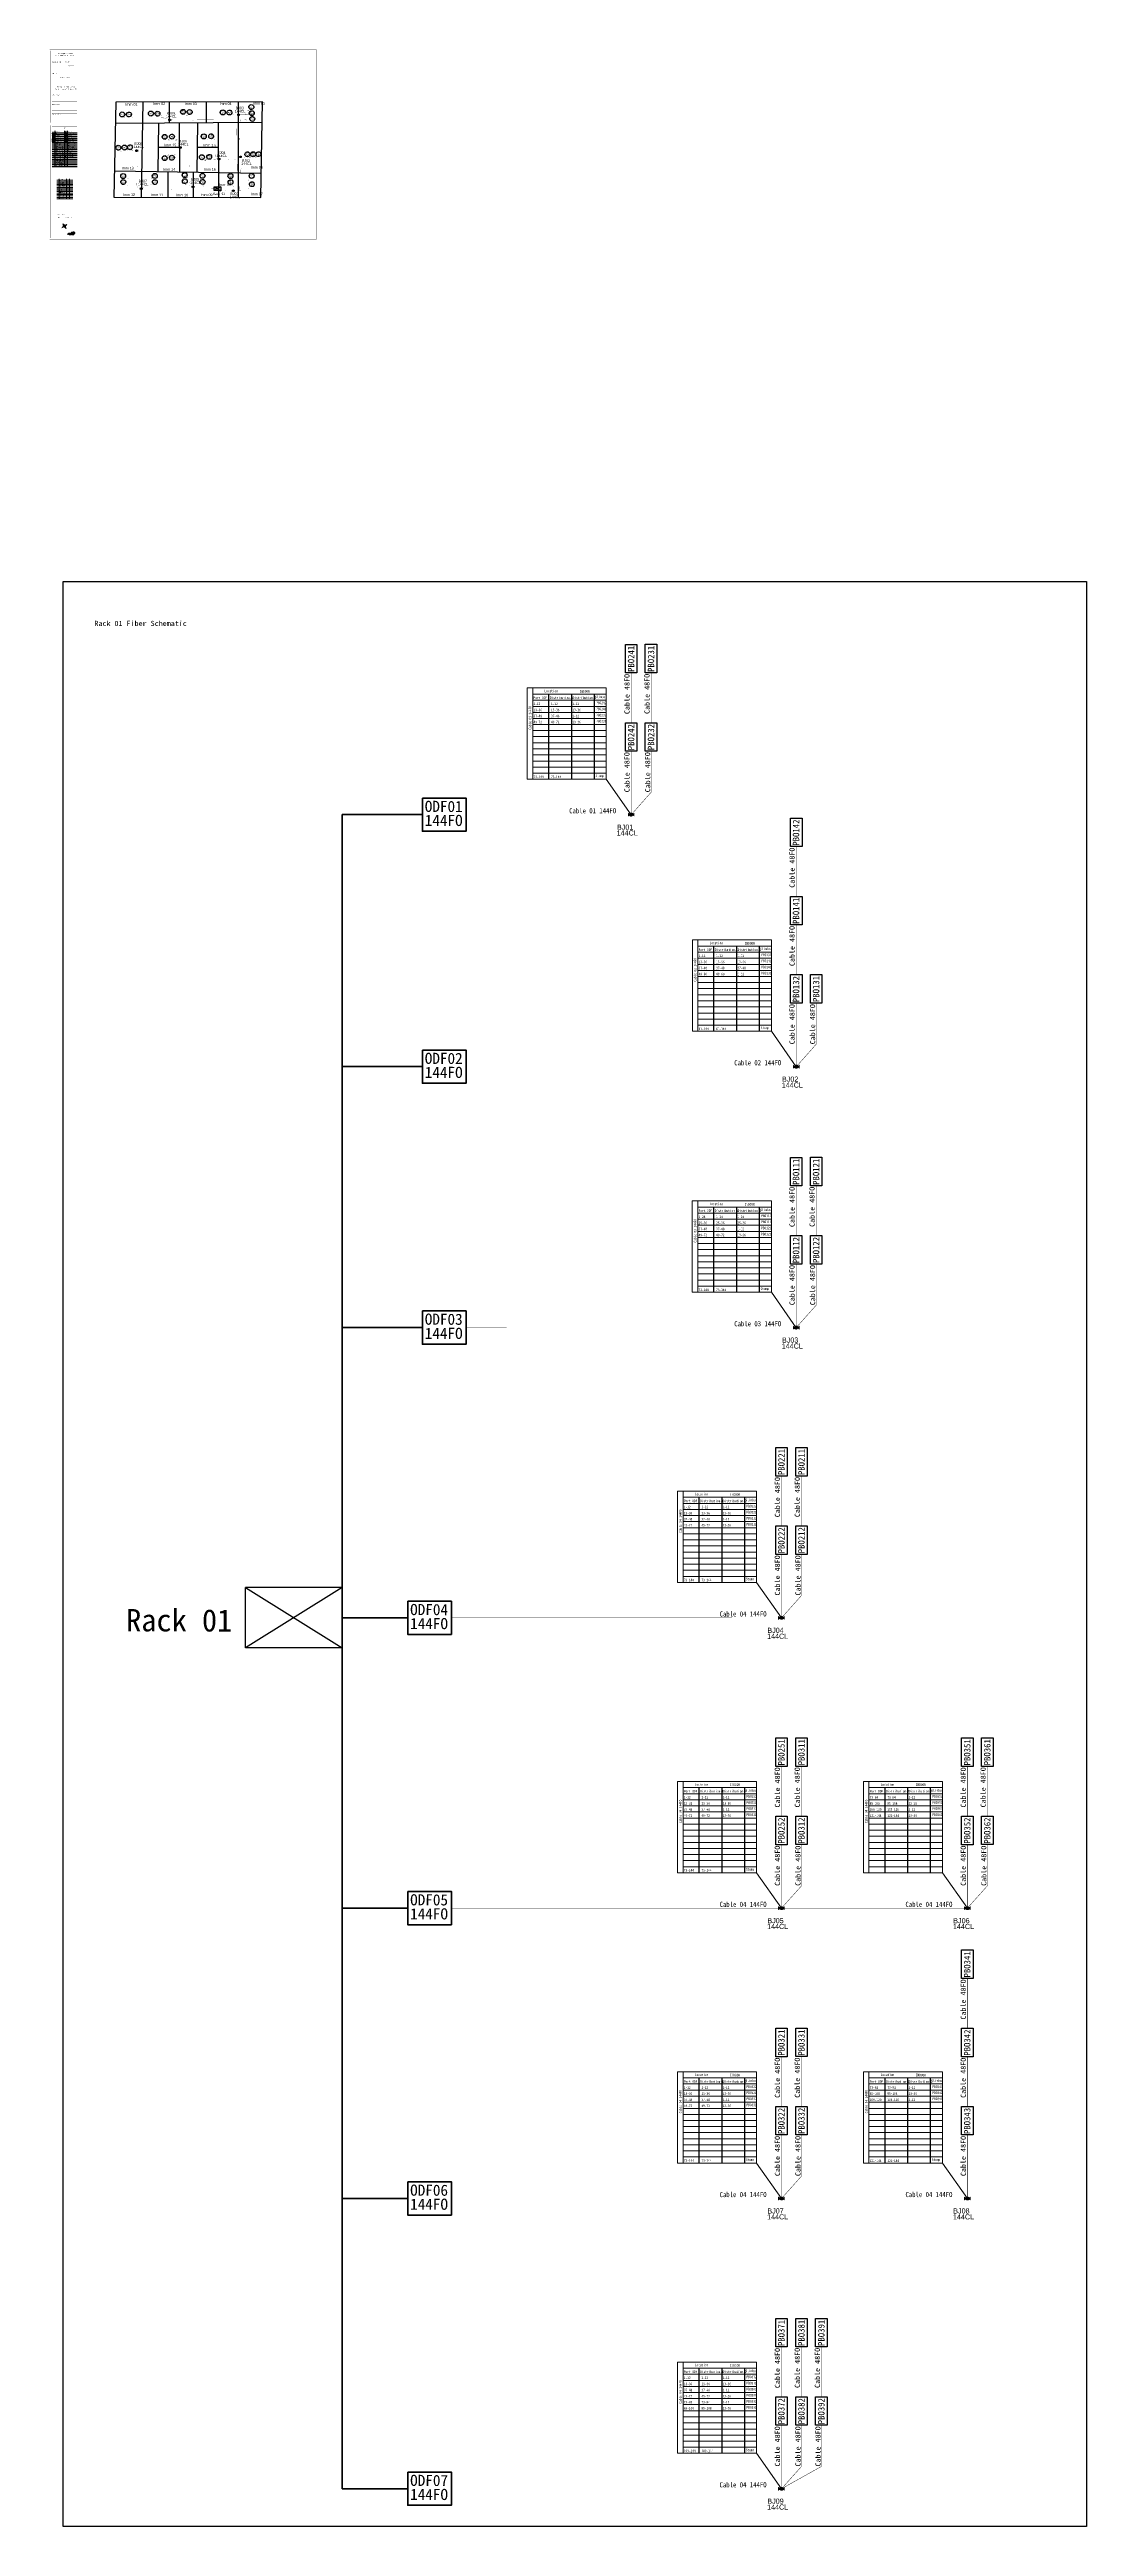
# Model space of a CAD drawing. Header units: metres. Extents: x 617888 to 618695, y 3705043 to 3706972.
import ezdxf
from ezdxf.enums import TextEntityAlignment as Align

# ---------------------------------------------------------------- set-up
doc = ezdxf.new("R2010")
doc.units = ezdxf.units.M
doc.header["$MEASUREMENT"] = 0
doc.linetypes.add('JIS_02_0.7', pattern=[1.35, 0.75, -0.6])
doc.layers.get('0').update_dxf_attribs({"linetype": 'CONTINUOUS', "lineweight": 100})
for name, color, linetype in [('1 way Flat Type 16~12', 6, 'JIS_02_0.7'), ('144C New Closure', 1, 'CONTINUOUS'), ('72C New Closure', 1, 'CONTINUOUS'), ('ADSS Cable 12FO', 5, 'JIS_02_0.7'), ('ADSS Cable 24FO', 40, 'JIS_02_0.7'), ('ADSS Cable 48FO', 6, 'JIS_02_0.7'), ('Aiguillage', 3, 'JIS_02_0.7'), ('Blackbox', 7, 'CONTINUOUS'), ('Blockage', 1, 'CONTINUOUS'), ('BOEDER', 7, 'CONTINUOUS'), ('Cable existing', 7, 'JIS_02_0.7'), ('CH IAM', 3, 'CONTINUOUS'), ('CH INWI', 5, 'CONTINUOUS'), ('CHAMBRE EXISTING', 3, 'CONTINUOUS'), ('facade', 2, 'JIS_02_0.7'), ('FAT', 3, 'CONTINUOUS'), ('FDT', 1, 'CONTINUOUS'), ('FDT TYPE1', 1, 'CONTINUOUS'), ('FSC', 1, 'CONTINUOUS'), ('FTTS site', 1, 'CONTINUOUS'), ('GC TRADITIONNELLE', 3, 'CONTINUOUS'), ('MICRO CABLE 24FO Facade', 30, 'JIS_02_0.7'), ('MICRO CABLE 48FO Facade', 201, 'JIS_02_0.7'), ('New Duct', 3, 'JIS_02_0.7'), ('outline', 8, 'CONTINUOUS'), ('Slimbox', 200, 'CONTINUOUS'), ('Slimbox 12fo', 200, 'CONTINUOUS'), ('Slimbox 24fo', 3, 'CONTINUOUS'), ('Steel Pipe', 5, 'CONTINUOUS')]:
    doc.layers.add(name, color=color, linetype=linetype)
for name, color, linetype, lineweight in [('1x2 way Flat Type 16~12', 4, 'JIS_02_0.7', 20), ('BOM', 7, 'CONTINUOUS', 20), ('COMPASS', 7, 'CONTINUOUS', 20), ('GC EXISTING', 5, 'CONTINUOUS', 60), ('LOOSE CABLE 144FO', 4, 'CONTINUOUS', 20), ('MICRO CABLE 12FO', 5, 'CONTINUOUS', 20), ('MICRO CABLE 12FO Facade', 150, 'JIS_02_0.7', 20), ('MICRO CABLE 144FO', 3, 'CONTINUOUS', 20), ('MICRO CABLE 24FO', 40, 'CONTINUOUS', 20), ('MICRO CABLE 48FO', 6, 'CONTINUOUS', 20), ('MICRO CABLE 72FO', 1, 'CONTINUOUS', 20), ('OLT', 5, 'CONTINUOUS', 25)]:
    doc.layers.add(name, color=color, linetype=linetype, lineweight=lineweight)
doc.styles.add('ARIAL', font='arial.ttf')
doc.styles.add('Notes', font='arial.ttf', dxfattribs={"height": 3})
doc.styles.get("Standard").update_dxf_attribs({"font": 'simhei.ttf'})

# ---------------------------------------------------------------- blocks, each defined once
blk = doc.blocks.new('A$C162cf0db')
at = {"layer": 'Slimbox 12fo'}
blk.add_ellipse((3.8, 3.8), major_axis=(-2.72, 2.72), ratio=1, start_param=3.926991, end_param=10.210176, dxfattribs=at)
at = {"layer": 'Slimbox 12fo', "style": 'Notes'}
for tag, p in [('S002-1', (0.8, 3.1)), ('OUT', (1.6, 5.4)), ('12C', (1.8, 1.1))]:
    blk.add_attdef(tag, p, '', height=1.5, dxfattribs=at)
blk = doc.blocks.new('*U103')
h = blk.add_hatch(color=5)
h.dxf.hatch_style = 1
h.paths.add_polyline_path([(-558423, 271909), (-558421, 271915), (-558419, 271915), (-558419, 271914), (-558421, 271914), (-558421, 271913), (-558420, 271913), (-558420, 271911), (-558421, 271911), (-558421, 271909)])
h.paths.add_polyline_path([(-558419, 271914), (-558419, 271915), (-558418, 271915), (-558418, 271914)])
h.paths.add_polyline_path([(-558420, 271909), (-558419, 271913), (-558418, 271913), (-558419, 271909)])
edge = h.paths.add_edge_path()
edge.add_line((-558418, 271909), (-558417, 271915))
edge.add_line((-558417, 271915), (-558416, 271915))
edge.add_line((-558416, 271915), (-558417, 271913))
edge.add_line((-558417, 271913), (-558417, 271913))
edge.add_ellipse((-558416, 271911), major_axis=(-0.47, -2.36), ratio=0.358922, start_angle=320.6333, end_angle=579.4553, ccw=False)
edge.add_line((-558417, 271910), (-558418, 271910))
edge.add_line((-558418, 271910), (-558418, 271909))
edge.add_line((-558418, 271909), (-558418, 271909))
edge = h.paths.add_edge_path(flags=16)
edge.add_ellipse((-558417, 271911), major_axis=(0.24, 1), ratio=0.388456, start_angle=0, end_angle=360)
edge = h.paths.add_edge_path()
edge.add_line((-558415, 271911), (-558413, 271911))
edge.add_ellipse((-558414, 271911), major_axis=(0.62, 2.46), ratio=0.566032, start_angle=270, end_angle=613.9442)
edge.add_line((-558413, 271910), (-558414, 271910))
edge.add_ellipse((-558414, 271911), major_axis=(-0.33, -1.45), ratio=0.407099, start_angle=649.0035, end_angle=771.3658, ccw=False)
edge = h.paths.add_edge_path(flags=16)
edge.add_line((-558414, 271912), (-558413, 271912))
edge.add_ellipse((-558414, 271911), major_axis=(0.33, 1.45), ratio=0.407099, start_angle=287.9311, end_angle=441.951)
h = blk.add_hatch(color=5)
h.dxf.hatch_style = 1
h.paths.add_polyline_path([(-558413, 271909), (-558412, 271914), (-558411, 271914), (-558411, 271913), (-558411, 271913, -0.114015), (-558410, 271914), (-558410, 271914), (-558410, 271913, 0.186613), (-558412, 271909)])
h.paths.add_polyline_path([(-558411, 271909), (-558410, 271915), (-558409, 271915), (-558409, 271913), (-558408, 271913), (-558408, 271915), (-558407, 271915), (-558408, 271909), (-558409, 271909), (-558409, 271912), (-558410, 271912), (-558410, 271909)])
edge = h.paths.add_edge_path()
edge.add_ellipse((-558406, 271911), major_axis=(0.62, 2.46), ratio=0.566032, start_angle=0, end_angle=360)
edge = h.paths.add_edge_path(flags=16)
edge.add_ellipse((-558406, 271911), major_axis=(0.33, 1.45), ratio=0.407099, start_angle=0, end_angle=360)
edge = h.paths.add_edge_path()
edge.add_line((-558405, 271909), (-558404, 271914))
edge.add_line((-558404, 271914), (-558403, 271914))
edge.add_line((-558403, 271914), (-558403, 271913))
edge.add_line((-558403, 271913), (-558403, 271913))
edge.add_ellipse((-558402, 271912), major_axis=(0.21, 1.47), ratio=0.489833, start_angle=664.225, end_angle=784.1083, ccw=False)
edge.add_line((-558402, 271913), (-558402, 271913))
edge.add_ellipse((-558401, 271912), major_axis=(0.21, 1.46), ratio=0.491619, start_angle=290.4179, end_angle=423.6418, ccw=False)
edge.add_line((-558400, 271913), (-558401, 271909))
edge.add_line((-558401, 271909), (-558402, 271909))
edge.add_line((-558402, 271909), (-558401, 271912))
edge.add_line((-558401, 271912), (-558401, 271912))
edge.add_line((-558401, 271912), (-558401, 271912))
edge.add_ellipse((-558402, 271912), major_axis=(-0.09, -0.448), ratio=0.639378, start_angle=137.6568, end_angle=241.4765)
edge.add_line((-558402, 271912), (-558402, 271909))
edge.add_line((-558402, 271909), (-558403, 271909))
edge.add_line((-558403, 271909), (-558403, 271911))
edge.add_line((-558403, 271911), (-558403, 271912))
edge.add_ellipse((-558403, 271912), major_axis=(-0.09, -0.448), ratio=0.639378, start_angle=103.6263, end_angle=250.8875)
edge.add_line((-558403, 271912), (-558404, 271909))
edge.add_line((-558404, 271909), (-558405, 271909))
edge = h.paths.add_edge_path()
edge.add_line((-558399, 271911), (-558397, 271911))
edge.add_ellipse((-558399, 271911), major_axis=(0.62, 2.46), ratio=0.566032, start_angle=270, end_angle=613.9442)
edge.add_line((-558398, 271910), (-558399, 271910))
edge.add_ellipse((-558399, 271911), major_axis=(-0.33, -1.45), ratio=0.407099, start_angle=649.0035, end_angle=771.3658, ccw=False)
edge = h.paths.add_edge_path(flags=16)
edge.add_line((-558399, 271912), (-558398, 271912))
edge.add_ellipse((-558399, 271911), major_axis=(0.33, 1.45), ratio=0.407099, start_angle=287.9311, end_angle=441.951)
at = {"true_color": 0xf8991e}
h = blk.add_hatch(color=30, dxfattribs=at)
h.dxf.hatch_style = 1
edge = h.paths.add_edge_path()
edge.add_ellipse((-558403, 271915), major_axis=(9.64, 1.77), ratio=0.37847, start_angle=338.8248, end_angle=496.8005, ccw=False)
edge.add_line((-558394, 271915), (-558394, 271915))
edge.add_line((-558394, 271915), (-558394, 271915))
edge.add_line((-558394, 271915), (-558394, 271915))
edge.add_line((-558394, 271915), (-558395, 271914))
edge.add_line((-558395, 271914), (-558396, 271914))
edge.add_line((-558396, 271914), (-558397, 271913))
edge.add_ellipse((-558404, 271915), major_axis=(-8.75, -1.54), ratio=0.404771, start_angle=138.4888, end_angle=314.6649)
at = {"color": 5}
for p, q in [((-558423, 271909), (-558421, 271915)), ((-558421, 271909), (-558423, 271909)), ((-558421, 271915), (-558419, 271915)), ((-558419, 271914), (-558421, 271914)), ((-558421, 271914), (-558421, 271913)), ((-558421, 271913), (-558420, 271913)), ((-558420, 271911), (-558421, 271911)), ((-558421, 271911), (-558421, 271909)), ((-558420, 271913), (-558420, 271911)), ((-558420, 271909), (-558419, 271913)), ((-558419, 271909), (-558420, 271909)), ((-558419, 271915), (-558419, 271914)), ((-558419, 271915), (-558418, 271915)), ((-558419, 271914), (-558419, 271915)), ((-558418, 271914), (-558419, 271914)), ((-558419, 271913), (-558418, 271913)), ((-558418, 271913), (-558419, 271909)), ((-558418, 271915), (-558418, 271914)), ((-558417, 271915), (-558418, 271909)), ((-558418, 271909), (-558418, 271910)), ((-558418, 271910), (-558417, 271910)), ((-558418, 271909), (-558418, 271909)), ((-558417, 271915), (-558416, 271915)), ((-558416, 271915), (-558417, 271913)), ((-558417, 271913), (-558417, 271913)), ((-558415, 271911), (-558413, 271911)), ((-558414, 271912), (-558413, 271912)), ((-558414, 271910), (-558413, 271910)), ((-558412, 271914), (-558413, 271909)), ((-558413, 271909), (-558412, 271909)), ((-558412, 271914), (-558411, 271914)), ((-558410, 271915), (-558411, 271909)), ((-558411, 271914), (-558411, 271913)), ((-558411, 271913), (-558411, 271913)), ((-558411, 271913), (-558411, 271913)), ((-558411, 271909), (-558410, 271909)), ((-558409, 271915), (-558410, 271915)), ((-558410, 271914), (-558410, 271914)), ((-558410, 271914), (-558410, 271913)), ((-558410, 271909), (-558410, 271912)), ((-558410, 271912), (-558409, 271912)), ((-558409, 271913), (-558409, 271915)), ((-558408, 271913), (-558409, 271913)), ((-558409, 271912), (-558409, 271909)), ((-558409, 271909), (-558408, 271909)), ((-558408, 271909), (-558407, 271915)), ((-558407, 271915), (-558408, 271915)), ((-558408, 271915), (-558408, 271913)), ((-558404, 271914), (-558405, 271909)), ((-558405, 271909), (-558404, 271909)), ((-558404, 271914), (-558403, 271914)), ((-558404, 271909), (-558403, 271912)), ((-558403, 271914), (-558403, 271913)), ((-558403, 271913), (-558403, 271913)), ((-558403, 271912), (-558403, 271909)), ((-558403, 271909), (-558402, 271909)), ((-558402, 271913), (-558402, 271913)), ((-558402, 271909), (-558402, 271912)), ((-558402, 271912), (-558402, 271912)), ((-558401, 271912), (-558402, 271909)), ((-558402, 271909), (-558401, 271909)), ((-558401, 271909), (-558400, 271913)), ((-558401, 271912), (-558401, 271912)), ((-558399, 271912), (-558398, 271912)), ((-558399, 271911), (-558397, 271911)), ((-558399, 271910), (-558398, 271910))]:
    blk.add_line(p, q, dxfattribs=at)
at = {"color": 30, "true_color": 0xf8991e}
blk.add_lwpolyline([(-558394, 271915), (-558394, 271915), (-558394, 271915), (-558394, 271915), (-558395, 271914), (-558396, 271914), (-558397, 271913)], dxfattribs=at)
at = {"color": 5}
for centre, radius, start, end in [((-558406, 271909), 6.32, 134.2922, 176.5744), ((-558409, 271912), 2.25, 120.6665, 146.6844)]:
    blk.add_arc(centre, radius, start, end, dxfattribs=at)
for centre, major_axis, ratio, start_param, end_param in [((-558416, 271911), (0.47, 2.36), 0.358922, 2.454514, 6.971811), ((-558414, 271911), (0.62, 2.46), 0.566032, 4.712389, 10.715347), ((-558414, 271911), (0.33, 1.45), 0.407099, 8.185655, 10.321281), ((-558414, 271911), (0.33, 1.45), 0.407099, 5.025346, 7.7135), ((-558402, 271912), (-0.21, -1.47), 0.489833, 8.451321, 10.543679), ((-558402, 271912), (-0.21, -1.47), 0.489833, 8.451321, 10.543679), ((-558403, 271912), (-0.09, -0.448), 0.639378, 1.80862, 4.378813), ((-558401, 271912), (-0.21, -1.46), 0.491619, 1.927156, 4.252351), ((-558401, 271912), (-0.21, -1.46), 0.491619, 1.927156, 4.252351), ((-558402, 271912), (-0.09, -0.448), 0.639378, 2.377257, 4.214561), ((-558399, 271911), (0.62, 2.46), 0.566032, 4.712389, 10.715347), ((-558399, 271911), (0.33, 1.45), 0.407099, 5.025346, 7.7135), ((-558399, 271911), (0.33, 1.45), 0.407099, 8.185655, 10.321281)]:
    blk.add_ellipse(centre, major_axis=major_axis, ratio=ratio, start_param=start_param, end_param=end_param, dxfattribs=at)
for centre, major_axis, ratio in [((-558417, 271911), (0.24, 1), 0.388456), ((-558406, 271911), (0.62, 2.46), 0.566032), ((-558406, 271911), (0.33, 1.45), 0.407099)]:
    blk.add_ellipse(centre, major_axis=major_axis, ratio=ratio, dxfattribs=at)
at = {"color": 30, "true_color": 0xf8991e}
for centre, major_axis, ratio, start_param, end_param in [((-558404, 271915), (-8.75, -1.54), 0.404771, 2.417086, 5.491939), ((-558403, 271915), (-9.64, -1.77), 0.37847, 2.772016, 5.529211)]:
    blk.add_ellipse(centre, major_axis=major_axis, ratio=ratio, start_param=start_param, end_param=end_param, dxfattribs=at)
blk = doc.blocks.new('OLT')
at = {"layer": 'OLT'}
h = blk.add_hatch(color=5, dxfattribs=at)
h.dxf.hatch_style = 1
h.paths.add_polyline_path([(5, 7), (2, 7), (2, 8), (0, 8), (0, 0), (5, 0)])
blk = doc.blocks.new('FTTS site')
at = {"layer": 'FTTS site'}
h = blk.add_hatch(color=1, dxfattribs=at)
h.dxf.hatch_style = 1
h.paths.add_polyline_path([(6, 7), (3, 7), (3, 8), (0, 8), (0, 0), (6, 0)])
blk = doc.blocks.new('接头盒')
at = {"lineweight": 25}
h = blk.add_hatch(color=1, dxfattribs=at)
h.dxf.hatch_style = 1
edge = h.paths.add_edge_path()
edge.add_line((0, 0), (-4, 2.3))
edge.add_line((-4, 2.3), (-4, -2.3))
edge.add_line((-4, -2.3), (0, 0))
h.paths.add_polyline_path([(3.9, 2.3), (0, 0), (3.9, -2.3)])
h = blk.add_hatch(color=1, dxfattribs=at)
h.dxf.hatch_style = 1
edge = h.paths.add_edge_path()
edge.add_ellipse((0, 0), major_axis=(-0.14, 1.76), ratio=1, start_angle=135, end_angle=315)
edge.add_ellipse((0, 0), major_axis=(-0.14, 1.76), ratio=1, start_angle=315, end_angle=495)
at = {"color": 1, "lineweight": 25}
for major_axis in [(0.54, 1.68), (-0.13, 1.66)]:
    blk.add_ellipse((0, 0), major_axis=major_axis, ratio=1, start_param=5.497787, end_param=11.780972, dxfattribs=at)
blk = doc.blocks.new('FAT(3X8)')
at = {"color": 3, "lineweight": 30}
for p, q in [((141, 421, 0), (137, 429, 0)), ((137, 429, 0), (145, 429, 0)), ((139, 429, 0), (139, 434, 0)), ((141, 429, 0), (141, 434, 0)), ((141, 421, 0), (145, 429, 0)), ((143, 429, 0), (143, 434, 0))]:
    blk.add_line(p, q, dxfattribs=at)
at = {"color": 3, "lineweight": 30, "elevation": 0}
blk.add_lwpolyline([(137, 421), (137, 438), (145, 438), (145, 421)], close=True, dxfattribs=at)
blk = doc.blocks.new('A$Cc94eeee8')
at = {"layer": 'Slimbox 24fo'}
blk.add_ellipse((3.8, 3.8, -4.9), major_axis=(-2.72, 2.72), ratio=1, start_param=3.926991, end_param=10.210176, dxfattribs=at)
at = {"layer": 'Slimbox 24fo', "style": 'Notes'}
for tag, p in [('S001-1', (0.6, 3.1)), ('OUT', (1.6, 5.3)), ('24C', (2, 0.9))]:
    blk.add_attdef(tag, p, '', height=1.5, dxfattribs=at)
blk = doc.blocks.new('A$C6aba2fb8')
at = {"layer": 'FAT', "linetype": 'ByBlock', "ltscale": 4}
h = blk.add_hatch(color=6, dxfattribs=at)
h.paths.add_polyline_path([(0, 0), (7, 0), (7, 7), (0, 7)])
h.paths.add_polyline_path([(0, 6), (6, 6), (6, 0), (0, 0)], flags=16)
at = {"layer": 'FAT', "color": 6}
for p, q in [((0, 7), (0, 0)), ((0, 6), (0, 0)), ((0, 0), (7, 0)), ((0, 0), (6, 0)), ((6, 0), (6, 6)), ((7, 0), (7, 7))]:
    blk.add_line(p, q, dxfattribs=at)
at = {"layer": 'FAT', "color": 6, "linetype": 'ByBlock', "ltscale": 4}
for p, q in [((6, 6), (0, 6)), ((0, 6), (0, 4)), ((0, 4), (6, 4)), ((6, 3), (0, 3)), ((0, 3), (0, 1)), ((0, 1), (6, 1)), ((6, 4), (6, 6)), ((6, 1), (6, 3))]:
    blk.add_line(p, q, dxfattribs=at)
at = {"layer": 'FAT', "color": 0, "style": 'Notes', "width": 0.8}
for tag, p in [('F001', (1, 4)), ('OUT', (1, 1))]:
    blk.add_attdef(tag, p, '', height=2, dxfattribs=at)
blk = doc.blocks.new('A$C8a05a45f')
at = {"layer": 'FDT', "lineweight": -3}
for p, q in [((0, 1.8), (3.3, 0)), ((3.3, 1.8), (0, 0))]:
    blk.add_line(p, q, dxfattribs=at)
blk.add_lwpolyline([(0, 1.8), (3.3, 1.8), (3.3, 0), (0, 0)], close=True, dxfattribs=at)
blk = doc.blocks.new('A$C23d15479')
at = {"layer": 'Blackbox', "linetype": 'Continuous', "ltscale": 0.628568}
blk.add_line((9, 0, 0), (9, 5, 0), dxfattribs=at)
at = {"layer": 'Blackbox', "linetype": 'Continuous', "const_width": 0.217, "elevation": 0}
blk.add_lwpolyline([(0, 5), (0, 0), (9, 0), (9, 5), (0, 5)], dxfattribs=at)
at = {"layer": 'Blackbox', "linetype": 'Continuous', "ltscale": 0.628568, "elevation": 0}
blk.add_lwpolyline([(4, 4), (4, 1), (6, 2), (4, 4)], dxfattribs=at)
at = {"layer": 'Blackbox', "linetype": 'Continuous', "ltscale": 0.628568}
blk.add_ellipse((4, 2, 0), major_axis=(1.82, 0), ratio=1, dxfattribs=at)
blk = doc.blocks.new('A$C1e68a39a')
at = {"layer": 'CHAMBRE EXISTING', "lineweight": -3}
h = blk.add_hatch(color=256, dxfattribs=at)
h.dxf.hatch_style = 1
h.paths.add_polyline_path([(4.2, 0), (4.2, 2.2), (0, 2.2), (0, 0)])
h.paths.add_polyline_path([(0.2, 0.1), (0.2, 2.1), (4, 2.1), (4, 0.1)], flags=16)
at = {"layer": 'CHAMBRE EXISTING', "lineweight": -3, "elevation": -5.1}
for points in [[(0, 2.2), (4.2, 2.2), (4.2, 0), (0, 0)], [(0.2, 2.1), (4, 2.1), (4, 0.1), (0.2, 0.1)]]:
    blk.add_lwpolyline(points, close=True, dxfattribs=at)
blk = doc.blocks.new('A$Cea9a62fa')
at = {"layer": 'CH INWI', "lineweight": -3}
h = blk.add_hatch(color=256, dxfattribs=at)
h.dxf.hatch_style = 1
h.paths.add_polyline_path([(4.2, 0), (4.2, 2.2), (0, 2.2), (0, 0)])
h.paths.add_polyline_path([(0.2, 0.1), (0.2, 2.1), (4, 2.1), (4, 0.1)], flags=16)
at = {"layer": 'CH INWI', "lineweight": -3, "elevation": -5.1}
for points in [[(0, 2.2), (4.2, 2.2), (4.2, 0), (0, 0)], [(0.2, 2.1), (4, 2.1), (4, 0.1), (0.2, 0.1)]]:
    blk.add_lwpolyline(points, close=True, dxfattribs=at)
blk = doc.blocks.new('A$C4b06985f')
at = {"layer": 'FSC', "linetype": 'Continuous', "ltscale": 0.628568}
blk.add_line((6, 0), (6, 3), dxfattribs=at)
at = {"layer": 'FSC', "linetype": 'Continuous', "const_width": 0.154}
blk.add_lwpolyline([(0, 3), (0, 0), (6, 0), (6, 3), (0, 3)], dxfattribs=at)
at = {"layer": 'FSC', "linetype": 'Continuous', "ltscale": 0.628568}
blk.add_lwpolyline([(3, 3), (3, 1), (4, 2), (3, 3)], dxfattribs=at)
blk.add_ellipse((3, 2), major_axis=(1.29, 0), ratio=1, dxfattribs=at)
blk = doc.blocks.new('A$C1e5c36fa')
at = {"layer": 'FDT TYPE1', "lineweight": -3}
for p, q in [((0, 2.7), (6.1, 2)), ((5, 4.7), (1.1, 0))]:
    blk.add_line(p, q, dxfattribs=at)
blk.add_lwpolyline([(0, 2.7), (5, 4.7), (6.1, 2), (1.1, 0)], close=True, dxfattribs=at)
blk = doc.blocks.new('FDT1111')
at = {"layer": 'Blackbox', "color": 1, "lineweight": -3}
for p, q in [((-7.03, -4.38), (-7.03, 1.5)), ((-7.03, 1.5), (2.38, -4.39)), ((2.39, 1.49), (-7.03, 1.5)), ((2.39, 1.49), (-7.03, -4.38)), ((2.39, 1.49), (2.38, -4.39)), ((2.38, -4.39), (-7.03, -4.38))]:
    blk.add_line(p, q, dxfattribs=at)
blk = doc.blocks.new('S001')
at = {"layer": 'Slimbox'}
blk.add_lwpolyline([(-8.5, -4.5), (-8.5, 4.5), (13.7, 4.5), (13.7, -4.5)], close=True, dxfattribs=at)
blk.add_attdef('S001', (-7.8, -2.4), '', height=5, dxfattribs=at)
blk = doc.blocks.new('zhibei')
for p, q in [((2446, 1650), (2479, 1657)), ((2446, 1650), (2480, 1643)), ((2500, 1650), (2446, 1650)), ((2500, 1650), (2446, 1650)), ((2500, 1650), (2478, 1672)), ((2478, 1672), (2486, 1658)), ((2500, 1650), (2478, 1672)), ((2478, 1672), (2493, 1664)), ((2500, 1650), (2478, 1629)), ((2500, 1650), (2478, 1629)), ((2478, 1629), (2486, 1643)), ((2478, 1629), (2492, 1637)), ((2479, 1657), (2500, 1650)), ((2480, 1643), (2500, 1650)), ((2486, 1658), (2500, 1650)), ((2486, 1643), (2500, 1650)), ((2492, 1630), (2500, 1650)), ((2492, 1637), (2500, 1650)), ((2499, 1596), (2492, 1630)), ((2500, 1704), (2493, 1671)), ((2493, 1671), (2500, 1650)), ((2493, 1664), (2500, 1650)), ((2500, 1650), (2499, 1596)), ((2500, 1650), (2499, 1596)), ((2499, 1596), (2507, 1630)), ((2500, 1650), (2500, 1704)), ((2500, 1704), (2507, 1671)), ((2500, 1650), (2500, 1704)), ((2507, 1671), (2500, 1650)), ((2500, 1650), (2522, 1671)), ((2500, 1650), (2522, 1671)), ((2508, 1664), (2500, 1650)), ((2520, 1657), (2500, 1650)), ((2514, 1657), (2500, 1650)), ((2507, 1630), (2500, 1650)), ((2520, 1643), (2500, 1650)), ((2500, 1650), (2554, 1650)), ((2500, 1650), (2554, 1650)), ((2500, 1650), (2521, 1628)), ((2507, 1636), (2500, 1650)), ((2500, 1650), (2521, 1628)), ((2514, 1643), (2500, 1650)), ((2521, 1628), (2507, 1636)), ((2522, 1671), (2508, 1664)), ((2522, 1671), (2514, 1657)), ((2521, 1628), (2514, 1643)), ((2554, 1650), (2520, 1657)), ((2554, 1650), (2520, 1643))]:
    blk.add_line(p, q)
blk = doc.blocks.new('zhibeizhen')
at = {"xscale": 0.2707042991923726, "yscale": 0.2707042991923726, "zscale": 0.2707042991923726}
blk.add_blockref('zhibei', (1831, 1211), dxfattribs=at)
for s, p in [('W', (2489, 1656)), ('S', (2505, 1639)), ('N', (2506, 1674)), ('E', (2522, 1656))]:
    blk.add_text(s, height=3).set_placement(p)

msp = doc.modelspace()

# ---------------------------------------------------------------- linework, layer by layer
at = {"color": 7, "lineweight": -3, "ltscale": 3}
for p, q in [((618276.7, 3706403.9), (618276.7, 3706470.2)), ((618294.5, 3706403.9), (618294.5, 3706470.2)), ((618312.2, 3706403.9), (618312.2, 3706470.2)), ((618405.2, 3706207.7), (618405.2, 3706274)), ((618423, 3706207.7), (618423, 3706274)), ((618440.6, 3706207.7), (618440.6, 3706274)), ((618405.2, 3706004.5), (618405.2, 3706070.8)), ((618423, 3706004.5), (618423, 3706070.8)), ((618440.6, 3706004.5), (618440.6, 3706070.8)), ((618393.7, 3705778.5), (618393.7, 3705844.8)), ((618411.5, 3705778.5), (618411.5, 3705844.8)), ((618429.2, 3705778.5), (618429.2, 3705844.8)), ((618393.7, 3705552.5), (618393.7, 3705618.8)), ((618411.5, 3705552.5), (618411.5, 3705618.8)), ((618429.2, 3705552.5), (618429.2, 3705618.8)), ((618538.4, 3705552.5), (618538.4, 3705618.8)), ((618556.2, 3705552.5), (618556.2, 3705618.8)), ((618573.9, 3705552.5), (618573.9, 3705618.8)), ((618393.7, 3705326.4), (618393.7, 3705392.7)), ((618411.5, 3705326.4), (618411.5, 3705392.7)), ((618429.2, 3705326.4), (618429.2, 3705392.7)), ((618538.4, 3705326.4), (618538.4, 3705392.7)), ((618556.2, 3705326.4), (618556.2, 3705392.7)), ((618573.9, 3705326.4), (618573.9, 3705392.7)), ((618393.7, 3705100.4), (618393.7, 3705166.7)), ((618411.5, 3705100.4), (618411.5, 3705166.7)), ((618429.2, 3705100.4), (618429.2, 3705166.7))]:
    msp.add_line(p, q, dxfattribs=at)
for p, q in [((618115.8, 3706376.4), (618115.8, 3705072.8)), ((618178.2, 3706376.4), (618115.8, 3706376.4)), ((618178.2, 3706180.2), (618115.8, 3706180.2)), ((618178.2, 3705977), (618115.8, 3705977)), ((618166.8, 3705751), (618115.8, 3705751)), ((618166.8, 3705524.9), (618115.8, 3705524.9)), ((618166.8, 3705298.9), (618115.8, 3705298.9)), ((618166.8, 3705072.8), (618115.8, 3705072.8))]:
    msp.add_line(p, q)
at = {"color": 0}
for points in [[(618178.2, 3706389.3), (618212.3, 3706389.3), (618212.3, 3706363.4), (618178.2, 3706363.4)], [(618178.2, 3706193.1), (618212.3, 3706193.1), (618212.3, 3706167.2), (618178.2, 3706167.2)], [(618178.2, 3705989.9), (618212.3, 3705989.9), (618212.3, 3705964), (618178.2, 3705964)], [(618166.8, 3705763.9), (618200.9, 3705763.9), (618200.9, 3705738), (618166.8, 3705738)], [(618166.8, 3705537.9), (618200.9, 3705537.9), (618200.9, 3705512), (618166.8, 3705512)], [(618166.8, 3705311.8), (618200.9, 3705311.8), (618200.9, 3705285.9), (618166.8, 3705285.9)], [(618166.8, 3705085.8), (618200.9, 3705085.8), (618200.9, 3705059.9), (618166.8, 3705059.9)]]:
    msp.add_lwpolyline(points, close=True, dxfattribs=at)
at = {"layer": '1 way Flat Type 16~12', "const_width": 0.0335}
msp.add_lwpolyline([(617899.9, 3706899.3), (617901.3, 3706899.3)], dxfattribs=at)
at = {"layer": '1x2 way Flat Type 16~12', "const_width": 0.0249}
msp.add_lwpolyline([(617899.9, 3706897.9), (617901.3, 3706897.9)], dxfattribs=at)
at = {"layer": 'ADSS Cable 12FO', "lineweight": -2, "const_width": 0.0315}
msp.add_lwpolyline([(617890.3, 3706884.6), (617891.7, 3706884.6)], dxfattribs=at)
at = {"layer": 'ADSS Cable 24FO', "lineweight": -2, "const_width": 0.0315}
msp.add_lwpolyline([(617890.3, 3706883.1), (617891.7, 3706883.1)], dxfattribs=at)
at = {"layer": 'ADSS Cable 48FO', "lineweight": -2, "const_width": 0.0315}
msp.add_lwpolyline([(617890.3, 3706881.7), (617891.7, 3706881.7)], dxfattribs=at)
at = {"layer": 'Aiguillage', "linetype": 'JIS_02_0.7', "lineweight": -2, "const_width": 0.0415}
msp.add_lwpolyline([(617899.9, 3706890.5), (617901.3, 3706890.5)], dxfattribs=at)
at = {"layer": 'Blockage', "lineweight": -2, "const_width": 0.0335}
msp.add_lwpolyline([(617899.9, 3706893.5), (617901.3, 3706893.5)], dxfattribs=at)
at = {"layer": 'BOEDER'}
for p, q in [((617889.9, 3706907.4), (617909.4, 3706907.4)), ((617889.9, 3706905.9), (617909.4, 3706905.9)), ((617889.9, 3706904.5), (617909.4, 3706904.5)), ((617889.9, 3706903), (617909.4, 3706903)), ((617889.9, 3706901.5), (617909.4, 3706901.5)), ((617889.9, 3706900.1), (617909.4, 3706900.1)), ((617889.9, 3706898.6), (617909.4, 3706898.6)), ((617889.9, 3706897.1), (617909.4, 3706897.1)), ((617889.9, 3706895.7), (617909.4, 3706895.7)), ((617892.1, 3706908.9), (617892.1, 3706881)), ((617899.7, 3706908.9), (617899.7, 3706881)), ((617901.7, 3706908.9), (617901.7, 3706881)), ((617889.9, 3706894.2), (617909.4, 3706894.2)), ((617889.9, 3706892.7), (617909.4, 3706892.7)), ((617889.9, 3706891.3), (617909.4, 3706891.3)), ((617889.9, 3706889.8), (617909.4, 3706889.8)), ((617889.9, 3706888.3), (617909.4, 3706888.3)), ((617889.9, 3706886.9), (617909.4, 3706886.9)), ((617889.9, 3706885.4), (617909.4, 3706885.4)), ((617889.9, 3706883.9), (617909.4, 3706883.9)), ((617889.9, 3706882.5), (617909.4, 3706882.5)), ((617889.9, 3706881), (617909.4, 3706881))]:
    msp.add_line(p, q, dxfattribs=at)
at = {"layer": 'BOEDER', "color": 0, "ltscale": 0.6, "const_width": 0.184}
msp.add_lwpolyline([(618095.6, 3706972.1), (617888.1, 3706972.1), (617888.1, 3706824.3), (618095.6, 3706824.3)], close=True, dxfattribs=at)
at = {"layer": 'BOEDER', "color": 0, "ltscale": 5, "const_width": 0.0552}
for points in [[(617889, 3706971.2), (617910.3, 3706971.2), (617910.3, 3706915.1), (617889, 3706915.1)], [(617889.9, 3706970.3), (617909.4, 3706970.3), (617909.4, 3706964.7), (617889.9, 3706964.7)], [(617889.9, 3706962.9), (617909.4, 3706962.9), (617909.4, 3706955.5), (617889.9, 3706955.5)], [(617889.9, 3706953.7), (617909.4, 3706953.7), (617909.4, 3706946.3), (617889.9, 3706946.3)], [(617889.9, 3706944.5), (617909.4, 3706944.5), (617909.4, 3706939), (617889.9, 3706939)], [(617889.9, 3706937.2), (617909.4, 3706937.2), (617909.4, 3706931.7), (617889.9, 3706931.7)], [(617889.9, 3706929.9), (617909.4, 3706929.9), (617909.4, 3706924.4), (617889.9, 3706924.4)], [(617889.9, 3706922.6), (617909.4, 3706922.6), (617909.4, 3706917.1), (617889.9, 3706917.1)], [(617889, 3706913.2), (617910.3, 3706913.2), (617910.3, 3706825.3), (617889, 3706825.3)], [(617889.9, 3706912.2), (617909.4, 3706912.2), (617909.4, 3706875.4), (617889.9, 3706875.4)], [(617889.9, 3706873.5), (617909.4, 3706873.5), (617909.4, 3706839.5), (617889.9, 3706839.5)]]:
    msp.add_lwpolyline(points, close=True, dxfattribs=at)
msp.add_lwpolyline([(617899.7, 3706962.9), (617899.7, 3706955.5)], dxfattribs=at)
at = {"layer": 'BOEDER', "color": 0, "linetype": 'Continuous', "lineweight": -3, "const_width": 0.092}
msp.add_lwpolyline([(617911.2, 3706972.1), (618095.6, 3706972.1), (618095.6, 3706824.3), (617911.2, 3706824.3)], close=True, dxfattribs=at)
at = {"layer": 'BOEDER', "ltscale": 5}
for points, const_width in [([(617911.2, 3706914.1), (617888.1, 3706914.1)], 0.092), ([(617889, 3706825.3), (617889, 3706913.2)], 0.0552)]:
    msp.add_lwpolyline(points, dxfattribs=dict(at, const_width=const_width))
at = {"layer": 'BOEDER', "ltscale": 5, "const_width": 0.0552}
msp.add_lwpolyline([(617889.9, 3706908.9), (617909.4, 3706908.9), (617909.4, 3706881), (617889.9, 3706881)], close=True, dxfattribs=at)
at = {"layer": 'BOEDER'}
msp.add_lwpolyline([(617898.7, 3706557.9), (618695.2, 3706557.9), (618695.2, 3705043.4), (617898.7, 3705043.4)], close=True, dxfattribs=at)
at = {"layer": 'BOM', "ltscale": 5}
for p, q in [((617893.7, 3706870.4), (617906.1, 3706870.4)), ((617893.7, 3706869.2), (617906.1, 3706869.2)), ((617893.7, 3706868.1), (617906.1, 3706868.1)), ((617893.7, 3706867), (617906.1, 3706867)), ((617893.7, 3706865.9), (617906.1, 3706865.9)), ((617893.7, 3706864.8), (617906.1, 3706864.8)), ((617893.7, 3706863.7), (617906.1, 3706863.7)), ((617893.7, 3706862.6), (617906.1, 3706862.6)), ((617893.7, 3706861.5), (617906.1, 3706861.5)), ((617893.7, 3706860.3), (617906.1, 3706860.3)), ((617893.7, 3706859.2), (617906.1, 3706859.2)), ((617893.7, 3706858.1), (617906.1, 3706858.1)), ((617893.7, 3706857), (617906.1, 3706857)), ((617895.5, 3706871.5), (617895.5, 3706870.4)), ((617895.5, 3706870.4), (617895.5, 3706869.2)), ((617895.5, 3706869.2), (617895.5, 3706868.1)), ((617895.5, 3706868.1), (617895.5, 3706867)), ((617895.5, 3706867), (617895.5, 3706865.9)), ((617895.5, 3706865.9), (617895.5, 3706864.8)), ((617895.5, 3706864.8), (617895.5, 3706863.7)), ((617895.5, 3706863.7), (617895.5, 3706862.6)), ((617895.5, 3706862.6), (617895.5, 3706861.5)), ((617895.5, 3706861.5), (617895.5, 3706860.3)), ((617895.5, 3706860.3), (617895.5, 3706859.2)), ((617895.5, 3706859.2), (617895.5, 3706858.1)), ((617895.5, 3706858.1), (617895.5, 3706857)), ((617895.5, 3706857), (617895.5, 3706855.9)), ((617901.3, 3706871.5), (617901.3, 3706870.4)), ((617901.3, 3706870.4), (617901.3, 3706869.2)), ((617901.3, 3706869.2), (617901.3, 3706868.1)), ((617901.3, 3706868.1), (617901.3, 3706867)), ((617901.3, 3706867), (617901.3, 3706865.9)), ((617901.3, 3706865.9), (617901.3, 3706864.8)), ((617901.3, 3706864.8), (617901.3, 3706863.7)), ((617901.3, 3706863.7), (617901.3, 3706862.6)), ((617901.3, 3706862.6), (617901.3, 3706861.5)), ((617901.3, 3706861.5), (617901.3, 3706860.3)), ((617901.3, 3706860.3), (617901.3, 3706859.2)), ((617901.3, 3706859.2), (617901.3, 3706858.1)), ((617901.3, 3706858.1), (617901.3, 3706857)), ((617901.3, 3706857), (617901.3, 3706855.9)), ((617903.6, 3706871.5), (617903.6, 3706870.4)), ((617903.6, 3706870.4), (617903.6, 3706869.2)), ((617903.6, 3706869.2), (617903.6, 3706868.1)), ((617903.6, 3706868.1), (617903.6, 3706867)), ((617903.6, 3706867), (617903.6, 3706865.9)), ((617903.6, 3706865.9), (617903.6, 3706864.8)), ((617903.6, 3706864.8), (617903.6, 3706863.7)), ((617903.6, 3706863.7), (617903.6, 3706862.6)), ((617903.6, 3706862.6), (617903.6, 3706861.5)), ((617903.6, 3706861.5), (617903.6, 3706860.3)), ((617903.6, 3706860.3), (617903.6, 3706859.2)), ((617903.6, 3706859.2), (617903.6, 3706858.1)), ((617903.6, 3706858.1), (617903.6, 3706857)), ((617903.6, 3706857), (617903.6, 3706855.9)), ((617893.7, 3706855.9), (617906.1, 3706855.9))]:
    msp.add_line(p, q, dxfattribs=at)
at = {"layer": 'BOM'}
for p, q in [((618321.4, 3706403.9), (618340.8, 3706376.3)), ((618449.9, 3706207.7), (618469.3, 3706180.1)), ((618449.9, 3706004.5), (618469.2, 3705976.9)), ((618438.4, 3705778.5), (618457.8, 3705750.9)), ((618438.4, 3705552.5), (618457.8, 3705524.9)), ((618583.1, 3705552.5), (618602.5, 3705524.9)), ((618438.4, 3705326.4), (618457.8, 3705298.8)), ((618583.1, 3705326.4), (618602.5, 3705298.8)), ((618438.4, 3705100.4), (618457.8, 3705072.8))]:
    msp.add_line(p, q, dxfattribs=at)
at = {"layer": 'BOM', "ltscale": 5}
for points, const_width in [([(617893.7, 3706871.5), (617906.1, 3706871.5)], 0.0334), ([(617893.7, 3706870.4), (617893.7, 3706871.5)], 0.0334), ([(617893.7, 3706869.2), (617893.7, 3706870.4)], 0.0334), ([(617893.7, 3706868.1), (617893.7, 3706869.2)], 0.0334), ([(617893.7, 3706867), (617893.7, 3706868.1)], 0.0334), ([(617893.7, 3706865.9), (617893.7, 3706867)], 0.0334), ([(617893.7, 3706864.8), (617893.7, 3706865.9)], 0.0334), ([(617893.7, 3706863.7), (617893.7, 3706864.8)], 0.0334), ([(617893.7, 3706862.6), (617893.7, 3706863.7)], 0.0334), ([(617893.7, 3706861.5), (617893.7, 3706862.6)], 0.0334), ([(617893.7, 3706860.3), (617893.7, 3706861.5)], 0.0334), ([(617893.7, 3706859.2), (617893.7, 3706860.3)], 0.0334), ([(617893.7, 3706858.1), (617893.7, 3706859.2)], 0.0334), ([(617893.7, 3706857), (617893.7, 3706858.1)], 0.0334), ([(617893.7, 3706855.9), (617893.7, 3706857)], 0.0334), ([(617906.1, 3706870.4), (617906.1, 3706871.5)], 0.0334), ([(617906.1, 3706869.2), (617906.1, 3706870.4)], 0.0334), ([(617906.1, 3706868.1), (617906.1, 3706869.2)], 0.0334), ([(617906.1, 3706867), (617906.1, 3706868.1)], 0.0334), ([(617906.1, 3706865.9), (617906.1, 3706867)], 0.0334), ([(617906.1, 3706864.8), (617906.1, 3706865.9)], 0.0334), ([(617906.1, 3706863.7), (617906.1, 3706864.8)], 0.0334), ([(617906.1, 3706862.6), (617906.1, 3706863.7)], 0.0334), ([(617906.1, 3706861.5), (617906.1, 3706862.6)], 0.0334), ([(617906.1, 3706860.3), (617906.1, 3706861.5)], 0.0334), ([(617906.1, 3706859.2), (617906.1, 3706860.3)], 0.0334), ([(617906.1, 3706858.1), (617906.1, 3706859.2)], 0.0334), ([(617906.1, 3706857), (617906.1, 3706858.1)], 0.0334), ([(617906.1, 3706855.9), (617906.1, 3706857)], 0.0334), ([(617893, 3706842.6), (617905.7, 3706842.6)], 0.0641), ([(617898.7, 3706840.4), (617898.7, 3706844.7)], 0.0641)]:
    msp.add_lwpolyline(points, dxfattribs=dict(at, const_width=const_width))
at = {"layer": 'BOM', "color": 0, "ltscale": 5, "const_width": 0.0552}
msp.add_lwpolyline([(617893, 3706844.7), (617905.7, 3706844.7), (617905.7, 3706840.4), (617893, 3706840.4)], close=True, dxfattribs=at)
at = {"layer": 'BOM'}
for points in [[(618259.9, 3706475), (618264.1, 3706475), (618264.1, 3706403.9), (618259.9, 3706403.9)], [(618264.1, 3706470.2), (618321.4, 3706470.2), (618321.4, 3706475), (618264.1, 3706475)], [(618264.1, 3706465.5), (618321.4, 3706465.5), (618321.4, 3706470.2), (618264.1, 3706470.2)], [(618264.1, 3706460.7), (618321.4, 3706460.7), (618321.4, 3706465.5), (618264.1, 3706465.5)], [(618264.1, 3706456), (618321.4, 3706456), (618321.4, 3706460.7), (618264.1, 3706460.7)], [(618264.1, 3706451.3), (618321.4, 3706451.3), (618321.4, 3706456), (618264.1, 3706456)], [(618264.1, 3706446.5), (618321.4, 3706446.5), (618321.4, 3706451.3), (618264.1, 3706451.3)], [(618264.1, 3706441.8), (618321.4, 3706441.8), (618321.4, 3706446.5), (618264.1, 3706446.5)], [(618264.1, 3706437.1), (618321.4, 3706437.1), (618321.4, 3706441.8), (618264.1, 3706441.8)], [(618264.1, 3706432.3), (618321.4, 3706432.3), (618321.4, 3706437.1), (618264.1, 3706437.1)], [(618264.1, 3706427.6), (618321.4, 3706427.6), (618321.4, 3706432.3), (618264.1, 3706432.3)], [(618264.1, 3706422.9), (618321.4, 3706422.9), (618321.4, 3706427.6), (618264.1, 3706427.6)], [(618264.1, 3706418.1), (618321.4, 3706418.1), (618321.4, 3706422.9), (618264.1, 3706422.9)], [(618264.1, 3706413.4), (618321.4, 3706413.4), (618321.4, 3706418.1), (618264.1, 3706418.1)], [(618264.1, 3706408.6), (618321.4, 3706408.6), (618321.4, 3706413.4), (618264.1, 3706413.4)], [(618264.1, 3706403.9), (618321.4, 3706403.9), (618321.4, 3706408.6), (618264.1, 3706408.6)], [(618388.4, 3706278.8), (618392.6, 3706278.8), (618392.6, 3706207.7), (618388.4, 3706207.7)], [(618392.6, 3706274), (618449.9, 3706274), (618449.9, 3706278.8), (618392.6, 3706278.8)], [(618392.6, 3706269.3), (618449.9, 3706269.3), (618449.9, 3706274), (618392.6, 3706274)], [(618392.6, 3706264.5), (618449.9, 3706264.5), (618449.9, 3706269.3), (618392.6, 3706269.3)], [(618392.6, 3706259.8), (618449.9, 3706259.8), (618449.9, 3706264.5), (618392.6, 3706264.5)], [(618392.6, 3706255.1), (618449.9, 3706255.1), (618449.9, 3706259.8), (618392.6, 3706259.8)], [(618392.6, 3706250.3), (618449.9, 3706250.3), (618449.9, 3706255.1), (618392.6, 3706255.1)], [(618392.6, 3706245.6), (618449.9, 3706245.6), (618449.9, 3706250.3), (618392.6, 3706250.3)], [(618392.6, 3706240.9), (618449.9, 3706240.9), (618449.9, 3706245.6), (618392.6, 3706245.6)], [(618392.6, 3706236.1), (618449.9, 3706236.1), (618449.9, 3706240.9), (618392.6, 3706240.9)], [(618392.6, 3706231.4), (618449.9, 3706231.4), (618449.9, 3706236.1), (618392.6, 3706236.1)], [(618392.6, 3706226.7), (618449.9, 3706226.7), (618449.9, 3706231.4), (618392.6, 3706231.4)], [(618392.6, 3706221.9), (618449.9, 3706221.9), (618449.9, 3706226.7), (618392.6, 3706226.7)], [(618392.6, 3706217.2), (618449.9, 3706217.2), (618449.9, 3706221.9), (618392.6, 3706221.9)], [(618392.6, 3706212.4), (618449.9, 3706212.4), (618449.9, 3706217.2), (618392.6, 3706217.2)], [(618392.6, 3706207.7), (618449.9, 3706207.7), (618449.9, 3706212.4), (618392.6, 3706212.4)], [(618388.3, 3706075.6), (618392.6, 3706075.6), (618392.6, 3706004.5), (618388.3, 3706004.5)], [(618392.6, 3706070.8), (618449.9, 3706070.8), (618449.9, 3706075.6), (618392.6, 3706075.6)], [(618392.6, 3706066.1), (618449.9, 3706066.1), (618449.9, 3706070.8), (618392.6, 3706070.8)], [(618392.6, 3706061.3), (618449.9, 3706061.3), (618449.9, 3706066.1), (618392.6, 3706066.1)], [(618392.6, 3706056.6), (618449.9, 3706056.6), (618449.9, 3706061.3), (618392.6, 3706061.3)], [(618392.6, 3706051.9), (618449.9, 3706051.9), (618449.9, 3706056.6), (618392.6, 3706056.6)], [(618392.6, 3706047.1), (618449.9, 3706047.1), (618449.9, 3706051.9), (618392.6, 3706051.9)], [(618392.6, 3706042.4), (618449.9, 3706042.4), (618449.9, 3706047.1), (618392.6, 3706047.1)], [(618392.6, 3706037.7), (618449.9, 3706037.7), (618449.9, 3706042.4), (618392.6, 3706042.4)], [(618392.6, 3706032.9), (618449.9, 3706032.9), (618449.9, 3706037.7), (618392.6, 3706037.7)], [(618392.6, 3706028.2), (618449.9, 3706028.2), (618449.9, 3706032.9), (618392.6, 3706032.9)], [(618392.6, 3706023.5), (618449.9, 3706023.5), (618449.9, 3706028.2), (618392.6, 3706028.2)], [(618392.6, 3706018.7), (618449.9, 3706018.7), (618449.9, 3706023.5), (618392.6, 3706023.5)], [(618392.6, 3706014), (618449.9, 3706014), (618449.9, 3706018.7), (618392.6, 3706018.7)], [(618392.6, 3706009.2), (618449.9, 3706009.2), (618449.9, 3706014), (618392.6, 3706014)], [(618392.6, 3706004.5), (618449.9, 3706004.5), (618449.9, 3706009.2), (618392.6, 3706009.2)], [(618376.9, 3705849.5), (618381.2, 3705849.5), (618381.2, 3705778.5), (618376.9, 3705778.5)], [(618381.2, 3705844.8), (618438.4, 3705844.8), (618438.4, 3705849.5), (618381.2, 3705849.5)], [(618381.2, 3705840.1), (618438.4, 3705840.1), (618438.4, 3705844.8), (618381.2, 3705844.8)], [(618381.2, 3705835.3), (618438.4, 3705835.3), (618438.4, 3705840.1), (618381.2, 3705840.1)], [(618381.2, 3705830.6), (618438.4, 3705830.6), (618438.4, 3705835.3), (618381.2, 3705835.3)], [(618381.2, 3705825.9), (618438.4, 3705825.9), (618438.4, 3705830.6), (618381.2, 3705830.6)], [(618381.2, 3705821.1), (618438.4, 3705821.1), (618438.4, 3705825.9), (618381.2, 3705825.9)], [(618381.2, 3705816.4), (618438.4, 3705816.4), (618438.4, 3705821.1), (618381.2, 3705821.1)], [(618381.2, 3705811.7), (618438.4, 3705811.7), (618438.4, 3705816.4), (618381.2, 3705816.4)], [(618381.2, 3705806.9), (618438.4, 3705806.9), (618438.4, 3705811.7), (618381.2, 3705811.7)], [(618381.2, 3705802.2), (618438.4, 3705802.2), (618438.4, 3705806.9), (618381.2, 3705806.9)], [(618381.2, 3705797.4), (618438.4, 3705797.4), (618438.4, 3705802.2), (618381.2, 3705802.2)], [(618381.2, 3705792.7), (618438.4, 3705792.7), (618438.4, 3705797.4), (618381.2, 3705797.4)], [(618381.2, 3705788), (618438.4, 3705788), (618438.4, 3705792.7), (618381.2, 3705792.7)], [(618381.2, 3705783.2), (618438.4, 3705783.2), (618438.4, 3705788), (618381.2, 3705788)], [(618381.2, 3705778.5), (618438.4, 3705778.5), (618438.4, 3705783.2), (618381.2, 3705783.2)], [(618376.9, 3705623.5), (618381.2, 3705623.5), (618381.2, 3705552.5), (618376.9, 3705552.5)], [(618381.2, 3705618.8), (618438.4, 3705618.8), (618438.4, 3705623.5), (618381.2, 3705623.5)], [(618521.6, 3705623.5), (618525.9, 3705623.5), (618525.9, 3705552.5), (618521.6, 3705552.5)], [(618525.9, 3705618.8), (618583.1, 3705618.8), (618583.1, 3705623.5), (618525.9, 3705623.5)], [(618381.2, 3705614), (618438.4, 3705614), (618438.4, 3705618.8), (618381.2, 3705618.8)], [(618381.2, 3705609.3), (618438.4, 3705609.3), (618438.4, 3705614), (618381.2, 3705614)], [(618381.2, 3705604.6), (618438.4, 3705604.6), (618438.4, 3705609.3), (618381.2, 3705609.3)], [(618381.2, 3705599.8), (618438.4, 3705599.8), (618438.4, 3705604.6), (618381.2, 3705604.6)], [(618525.9, 3705614), (618583.1, 3705614), (618583.1, 3705618.8), (618525.9, 3705618.8)], [(618525.9, 3705609.3), (618583.1, 3705609.3), (618583.1, 3705614), (618525.9, 3705614)], [(618525.9, 3705604.6), (618583.1, 3705604.6), (618583.1, 3705609.3), (618525.9, 3705609.3)], [(618525.9, 3705599.8), (618583.1, 3705599.8), (618583.1, 3705604.6), (618525.9, 3705604.6)], [(618381.2, 3705595.1), (618438.4, 3705595.1), (618438.4, 3705599.8), (618381.2, 3705599.8)], [(618381.2, 3705590.3), (618438.4, 3705590.3), (618438.4, 3705595.1), (618381.2, 3705595.1)], [(618381.2, 3705585.6), (618438.4, 3705585.6), (618438.4, 3705590.3), (618381.2, 3705590.3)], [(618381.2, 3705580.9), (618438.4, 3705580.9), (618438.4, 3705585.6), (618381.2, 3705585.6)], [(618525.9, 3705595.1), (618583.1, 3705595.1), (618583.1, 3705599.8), (618525.9, 3705599.8)], [(618525.9, 3705590.3), (618583.1, 3705590.3), (618583.1, 3705595.1), (618525.9, 3705595.1)], [(618525.9, 3705585.6), (618583.1, 3705585.6), (618583.1, 3705590.3), (618525.9, 3705590.3)], [(618525.9, 3705580.9), (618583.1, 3705580.9), (618583.1, 3705585.6), (618525.9, 3705585.6)], [(618381.2, 3705576.1), (618438.4, 3705576.1), (618438.4, 3705580.9), (618381.2, 3705580.9)], [(618381.2, 3705571.4), (618438.4, 3705571.4), (618438.4, 3705576.1), (618381.2, 3705576.1)], [(618381.2, 3705566.7), (618438.4, 3705566.7), (618438.4, 3705571.4), (618381.2, 3705571.4)], [(618381.2, 3705561.9), (618438.4, 3705561.9), (618438.4, 3705566.7), (618381.2, 3705566.7)], [(618525.9, 3705576.1), (618583.1, 3705576.1), (618583.1, 3705580.9), (618525.9, 3705580.9)], [(618525.9, 3705571.4), (618583.1, 3705571.4), (618583.1, 3705576.1), (618525.9, 3705576.1)], [(618525.9, 3705566.7), (618583.1, 3705566.7), (618583.1, 3705571.4), (618525.9, 3705571.4)], [(618525.9, 3705561.9), (618583.1, 3705561.9), (618583.1, 3705566.7), (618525.9, 3705566.7)], [(618381.2, 3705557.2), (618438.4, 3705557.2), (618438.4, 3705561.9), (618381.2, 3705561.9)], [(618381.2, 3705552.5), (618438.4, 3705552.5), (618438.4, 3705557.2), (618381.2, 3705557.2)], [(618525.9, 3705557.2), (618583.1, 3705557.2), (618583.1, 3705561.9), (618525.9, 3705561.9)], [(618525.9, 3705552.5), (618583.1, 3705552.5), (618583.1, 3705557.2), (618525.9, 3705557.2)], [(618376.9, 3705397.5), (618381.2, 3705397.5), (618381.2, 3705326.4), (618376.9, 3705326.4)], [(618381.2, 3705392.7), (618438.4, 3705392.7), (618438.4, 3705397.5), (618381.2, 3705397.5)], [(618381.2, 3705388), (618438.4, 3705388), (618438.4, 3705392.7), (618381.2, 3705392.7)], [(618521.6, 3705397.5), (618525.9, 3705397.5), (618525.9, 3705326.4), (618521.6, 3705326.4)], [(618525.9, 3705392.7), (618583.1, 3705392.7), (618583.1, 3705397.5), (618525.9, 3705397.5)], [(618525.9, 3705388), (618583.1, 3705388), (618583.1, 3705392.7), (618525.9, 3705392.7)], [(618381.2, 3705383.3), (618438.4, 3705383.3), (618438.4, 3705388), (618381.2, 3705388)], [(618381.2, 3705378.5), (618438.4, 3705378.5), (618438.4, 3705383.3), (618381.2, 3705383.3)], [(618381.2, 3705373.8), (618438.4, 3705373.8), (618438.4, 3705378.5), (618381.2, 3705378.5)], [(618381.2, 3705369), (618438.4, 3705369), (618438.4, 3705373.8), (618381.2, 3705373.8)], [(618525.9, 3705383.3), (618583.1, 3705383.3), (618583.1, 3705388), (618525.9, 3705388)], [(618525.9, 3705378.5), (618583.1, 3705378.5), (618583.1, 3705383.3), (618525.9, 3705383.3)], [(618525.9, 3705373.8), (618583.1, 3705373.8), (618583.1, 3705378.5), (618525.9, 3705378.5)], [(618525.9, 3705369), (618583.1, 3705369), (618583.1, 3705373.8), (618525.9, 3705373.8)], [(618381.2, 3705364.3), (618438.4, 3705364.3), (618438.4, 3705369), (618381.2, 3705369)], [(618381.2, 3705359.6), (618438.4, 3705359.6), (618438.4, 3705364.3), (618381.2, 3705364.3)], [(618381.2, 3705354.8), (618438.4, 3705354.8), (618438.4, 3705359.6), (618381.2, 3705359.6)], [(618381.2, 3705350.1), (618438.4, 3705350.1), (618438.4, 3705354.8), (618381.2, 3705354.8)], [(618525.9, 3705364.3), (618583.1, 3705364.3), (618583.1, 3705369), (618525.9, 3705369)], [(618525.9, 3705359.6), (618583.1, 3705359.6), (618583.1, 3705364.3), (618525.9, 3705364.3)], [(618525.9, 3705354.8), (618583.1, 3705354.8), (618583.1, 3705359.6), (618525.9, 3705359.6)], [(618525.9, 3705350.1), (618583.1, 3705350.1), (618583.1, 3705354.8), (618525.9, 3705354.8)], [(618381.2, 3705345.4), (618438.4, 3705345.4), (618438.4, 3705350.1), (618381.2, 3705350.1)], [(618381.2, 3705340.6), (618438.4, 3705340.6), (618438.4, 3705345.4), (618381.2, 3705345.4)], [(618381.2, 3705335.9), (618438.4, 3705335.9), (618438.4, 3705340.6), (618381.2, 3705340.6)], [(618381.2, 3705331.2), (618438.4, 3705331.2), (618438.4, 3705335.9), (618381.2, 3705335.9)], [(618525.9, 3705345.4), (618583.1, 3705345.4), (618583.1, 3705350.1), (618525.9, 3705350.1)], [(618525.9, 3705340.6), (618583.1, 3705340.6), (618583.1, 3705345.4), (618525.9, 3705345.4)], [(618525.9, 3705335.9), (618583.1, 3705335.9), (618583.1, 3705340.6), (618525.9, 3705340.6)], [(618525.9, 3705331.2), (618583.1, 3705331.2), (618583.1, 3705335.9), (618525.9, 3705335.9)], [(618381.2, 3705326.4), (618438.4, 3705326.4), (618438.4, 3705331.2), (618381.2, 3705331.2)], [(618525.9, 3705326.4), (618583.1, 3705326.4), (618583.1, 3705331.2), (618525.9, 3705331.2)], [(618376.9, 3705171.4), (618381.2, 3705171.4), (618381.2, 3705100.4), (618376.9, 3705100.4)], [(618381.2, 3705166.7), (618438.4, 3705166.7), (618438.4, 3705171.4), (618381.2, 3705171.4)], [(618381.2, 3705162), (618438.4, 3705162), (618438.4, 3705166.7), (618381.2, 3705166.7)], [(618381.2, 3705157.2), (618438.4, 3705157.2), (618438.4, 3705162), (618381.2, 3705162)], [(618381.2, 3705152.5), (618438.4, 3705152.5), (618438.4, 3705157.2), (618381.2, 3705157.2)], [(618381.2, 3705147.7), (618438.4, 3705147.7), (618438.4, 3705152.5), (618381.2, 3705152.5)], [(618381.2, 3705143), (618438.4, 3705143), (618438.4, 3705147.7), (618381.2, 3705147.7)], [(618381.2, 3705138.3), (618438.4, 3705138.3), (618438.4, 3705143), (618381.2, 3705143)], [(618381.2, 3705133.5), (618438.4, 3705133.5), (618438.4, 3705138.3), (618381.2, 3705138.3)], [(618381.2, 3705128.8), (618438.4, 3705128.8), (618438.4, 3705133.5), (618381.2, 3705133.5)], [(618381.2, 3705124.1), (618438.4, 3705124.1), (618438.4, 3705128.8), (618381.2, 3705128.8)], [(618381.2, 3705119.3), (618438.4, 3705119.3), (618438.4, 3705124.1), (618381.2, 3705124.1)], [(618381.2, 3705114.6), (618438.4, 3705114.6), (618438.4, 3705119.3), (618381.2, 3705119.3)], [(618381.2, 3705109.8), (618438.4, 3705109.8), (618438.4, 3705114.6), (618381.2, 3705114.6)], [(618381.2, 3705105.1), (618438.4, 3705105.1), (618438.4, 3705109.8), (618381.2, 3705109.8)], [(618381.2, 3705100.4), (618438.4, 3705100.4), (618438.4, 3705105.1), (618381.2, 3705105.1)]]:
    msp.add_lwpolyline(points, close=True, dxfattribs=at)
at = {"layer": 'Cable existing', "const_width": 0.0335}
msp.add_lwpolyline([(617890.3, 3706899.3), (617891.7, 3706899.3)], dxfattribs=at)
at = {"layer": 'facade', "linetype": 'JIS_02_0.7', "lineweight": -2, "const_width": 0.0415}
msp.add_lwpolyline([(617899.9, 3706892), (617901.3, 3706892)], dxfattribs=at)
at = {"layer": 'GC EXISTING', "const_width": 0.0335}
msp.add_lwpolyline([(617899.9, 3706896.4), (617901.3, 3706896.4)], dxfattribs=at)
at = {"layer": 'GC TRADITIONNELLE', "const_width": 0.0335}
msp.add_lwpolyline([(617899.9, 3706895), (617901.3, 3706895)], dxfattribs=at)
at = {"layer": 'LOOSE CABLE 144FO', "const_width": 0.0335}
msp.add_lwpolyline([(617890.3, 3706897.9), (617891.7, 3706897.9)], dxfattribs=at)
at = {"layer": 'MICRO CABLE 12FO', "const_width": 0.0335}
msp.add_lwpolyline([(617890.3, 3706896.4), (617891.7, 3706896.4)], dxfattribs=at)
at = {"layer": 'MICRO CABLE 12FO Facade', "const_width": 0.0315}
msp.add_lwpolyline([(617890.3, 3706889.1), (617891.7, 3706889.1)], dxfattribs=at)
at = {"layer": 'MICRO CABLE 144FO', "const_width": 0.05, "elevation": 7.2}
for points in [[(618021.5, 3706864.4), (618034.2, 3706864.4), (618033.7, 3706917.5), (617981.5, 3706917.3)], [(618021.5, 3706863.7), (618034.8, 3706863.8), (618035.1, 3706921.3)], [(618016.1, 3706865.2), (617999.8, 3706865.2), (617996.6, 3706869), (617996.6, 3706895.9), (617989.9, 3706895.9)], [(618016.1, 3706863.7), (617959.4, 3706863.8), (617955.7, 3706866.5), (617955.8, 3706893.3)], [(618021.5, 3706865.2), (618032.6, 3706865.1), (618032.7, 3706886.8), (618019.9, 3706886.9)], [(618021.5, 3706863.1), (618036.1, 3706863), (618036.6, 3706888.4)], [(618021.5, 3706862.4), (618031, 3706862.5)]]:
    msp.add_lwpolyline(points, dxfattribs=at)
at = {"layer": 'MICRO CABLE 144FO'}
for points, const_width in [([(617890.3, 3706890.5), (617891.7, 3706890.5)], 0.0249), ([(618212.3, 3706376.4), (618340.8, 3706376.3)], 0.1), ([(618212.3, 3706180.2), (618469.3, 3706180.1)], 0.1), ([(618212.3, 3705977), (618469.3, 3705976.9)], 0.1), ([(618200.9, 3705751), (618457.8, 3705750.9)], 0.1), ([(618200.9, 3705524.9), (618602.5, 3705524.9)], 0.1), ([(618200.9, 3705298.9), (618602.6, 3705298.9)], 0.1), ([(618200.9, 3705072.8), (618457.8, 3705072.8)], 0.1)]:
    msp.add_lwpolyline(points, dxfattribs=dict(at, const_width=const_width))
at = {"layer": 'MICRO CABLE 24FO', "const_width": 0.0249}
msp.add_lwpolyline([(617890.3, 3706894.9), (617891.7, 3706894.9)], dxfattribs=at)
at = {"layer": 'MICRO CABLE 24FO Facade', "const_width": 0.0234}
msp.add_lwpolyline([(617890.3, 3706887.6), (617891.7, 3706887.6)], dxfattribs=at)
at = {"layer": 'MICRO CABLE 48FO', "const_width": 0.05, "elevation": 7.2}
for points in [[(617981.5, 3706917.3), (617976.9, 3706918.7), (617976.9, 3706919.5), (617949.7, 3706919.6), (617944.6, 3706919.7)], [(617981.5, 3706917.3), (617977.7, 3706918.8), (617977.6, 3706920.3), (617972.1, 3706920.3), (617966.9, 3706920.4)], [(617981.5, 3706917.3), (617986.1, 3706918.5), (617986.3, 3706921.6), (617991.9, 3706921.7), (617997.1, 3706921.6)], [(618036.6, 3706888.4), (618036.4, 3706917.5), (618043.9, 3706917.8)], [(618036.6, 3706888.4), (618050.9, 3706888.9)], [(617959.4, 3706863.8), (617955.2, 3706864.8), (617947.3, 3706864.9), (617947.3, 3706868.9), (617947.2, 3706873.7)], [(617959.4, 3706863.8), (617961.3, 3706864.8), (617968.1, 3706864.8), (617968.1, 3706869), (617968, 3706873.7)], [(617999.8, 3706865.3), (617996.6, 3706866.7), (617995.2, 3706866.7), (617995.2, 3706869.7), (617995.1, 3706874.5)], [(617999.8, 3706865.3), (618002.4, 3706866.6), (618005.3, 3706866.6), (618005.3, 3706869.1), (618005.2, 3706873.8)], [(618031, 3706862.5), (618043.6, 3706862.2), (618043.6, 3706867.3), (618043.4, 3706873.7)]]:
    msp.add_lwpolyline(points, dxfattribs=at)
at = {"layer": 'MICRO CABLE 48FO', "const_width": 0.05}
for points in [[(618034.8, 3706921.1), (618022.7, 3706921.3)], [(618035.1, 3706921.3), (618043.5, 3706921.3), (618043.5, 3706922.6), (618043.2, 3706927.2)], [(617989.9, 3706895.9), (617988, 3706897.1), (617988, 3706902.3), (617983.3, 3706902.5), (617977.8, 3706902.2)], [(617989.8, 3706895.9), (617988, 3706894.8), (617987.9, 3706889.8), (617983.3, 3706889.8), (617977.8, 3706889.5)], [(618019.9, 3706886.9), (618017.5, 3706887.7), (618017, 3706902.8), (618008, 3706902.6)], [(617955.8, 3706893.4), (617953.6, 3706894.1), (617950.7, 3706894.2), (617946.4, 3706893.9), (617941.7, 3706893.8)], [(618019.9, 3706886.9), (618006.7, 3706886.4)]]:
    msp.add_lwpolyline(points, dxfattribs=at)
at = {"layer": 'MICRO CABLE 48FO', "lineweight": -2, "const_width": 0.0335}
msp.add_lwpolyline([(617890.3, 3706893.5), (617891.7, 3706893.5)], dxfattribs=at)
at = {"layer": 'MICRO CABLE 48FO', "const_width": 0.05, "elevation": 7.2}
msp.add_lwpolyline([(618031, 3706862.5), (618030.9, 3706863.1, 0.741977), (618030.9, 3706865.6), (618030.8, 3706868.8), (618030.7, 3706873.7)], format="xyb", dxfattribs=at)
at = {"layer": 'MICRO CABLE 48FO', "lineweight": -3, "const_width": 0.312}
for points in [[(618340.8, 3706447.9), (618340.8, 3706454.7), (618340.8, 3706486.8)], [(618356.3, 3706448), (618356.3, 3706454.8), (618356.3, 3706486.8)], [(618340.8, 3706376.3), (618356.3, 3706393.8), (618356.3, 3706425.8)], [(618340.8, 3706376.3), (618340.8, 3706393.8), (618340.8, 3706425.8)], [(618469.3, 3706312.7), (618469.3, 3706319.5), (618469.3, 3706351.5)], [(618469.3, 3706251.7), (618469.3, 3706258.5), (618469.3, 3706290.6)], [(618469.3, 3706180.1), (618484.8, 3706197.6), (618484.8, 3706229.6)], [(618469.3, 3706180.1), (618469.3, 3706197.6), (618469.3, 3706229.6)], [(618469.2, 3706048.6), (618469.2, 3706055.3), (618469.2, 3706087.4)], [(618484.8, 3706048.6), (618484.8, 3706055.4), (618484.8, 3706087.4)], [(618469.2, 3705976.9), (618484.8, 3705994.4), (618484.8, 3706026.4)], [(618469.2, 3705976.9), (618469.2, 3705994.4), (618469.2, 3706026.4)], [(618457.8, 3705822.5), (618457.8, 3705829.3), (618457.8, 3705861.3)], [(618473.4, 3705822.6), (618473.4, 3705829.4), (618473.4, 3705861.4)], [(618457.8, 3705750.9), (618473.4, 3705768.4), (618473.4, 3705800.4)], [(618457.8, 3705750.9), (618457.8, 3705768.4), (618457.8, 3705800.4)], [(618457.8, 3705596.5), (618457.8, 3705603.3), (618457.8, 3705635.3)], [(618473.4, 3705596.6), (618473.4, 3705603.4), (618473.4, 3705635.4)], [(618602.5, 3705596.5), (618602.5, 3705603.3), (618602.5, 3705635.3)], [(618618.1, 3705596.6), (618618.1, 3705603.4), (618618.1, 3705635.4)], [(618457.8, 3705524.9), (618473.4, 3705542.3), (618473.4, 3705574.3)], [(618457.8, 3705524.9), (618457.8, 3705542.3), (618457.8, 3705574.3)], [(618602.5, 3705524.9), (618618.1, 3705542.3), (618618.1, 3705574.3)], [(618602.5, 3705524.9), (618602.5, 3705542.3), (618602.5, 3705574.3)], [(618602.5, 3705431.4), (618602.5, 3705438.2), (618602.5, 3705470.2)], [(618457.8, 3705370.5), (618457.8, 3705377.2), (618457.8, 3705409.3)], [(618473.4, 3705370.5), (618473.4, 3705377.3), (618473.4, 3705409.3)], [(618602.5, 3705370.5), (618602.5, 3705377.2), (618602.5, 3705409.3)], [(618457.8, 3705298.8), (618473.4, 3705316.3), (618473.4, 3705348.3)], [(618457.8, 3705298.8), (618457.8, 3705316.3), (618457.8, 3705348.3)], [(618602.5, 3705298.8), (618602.5, 3705316.3), (618602.5, 3705348.3)], [(618457.8, 3705144.4), (618457.8, 3705151.2), (618457.8, 3705183.2)], [(618473.4, 3705144.5), (618473.4, 3705151.3), (618473.4, 3705183.3)], [(618488.9, 3705144.5), (618488.9, 3705151.3), (618488.9, 3705183.3)], [(618457.8, 3705072.8), (618473.4, 3705090.2), (618473.4, 3705122.3)], [(618457.8, 3705072.8), (618457.8, 3705090.2), (618457.8, 3705122.3)], [(618457.8, 3705072.8), (618488.9, 3705090.2), (618488.9, 3705122.3)]]:
    msp.add_lwpolyline(points, dxfattribs=at)
at = {"layer": 'MICRO CABLE 48FO Facade', "lineweight": -2, "const_width": 0.0315}
msp.add_lwpolyline([(617890.3, 3706886.1), (617891.7, 3706886.1)], dxfattribs=at)
at = {"layer": 'MICRO CABLE 72FO', "lineweight": -2, "const_width": 0.0415}
msp.add_lwpolyline([(617890.3, 3706892), (617891.7, 3706892)], dxfattribs=at)
at = {"layer": 'outline'}
for p, q in [((617939.6, 3706931.2), (617938.1, 3706857.2)), ((617939.3, 3706914.7), (618053.5, 3706915.7)), ((618053.7, 3706931.4), (617939.6, 3706931.2)), ((617960.5, 3706931.3), (617959.3, 3706857.2)), ((617972.9, 3706915), (617972.3, 3706877.1)), ((617981.5, 3706915.1), (617981.4, 3706931.3)), ((617989.5, 3706876.9), (617989.1, 3706915.2)), ((618003.2, 3706915.3), (618002.6, 3706876.7)), ((618010.2, 3706915.4), (618010.2, 3706931.4)), ((618019.2, 3706915.5), (618019.6, 3706857.1)), ((618035.1, 3706857), (618035.1, 3706931.4)), ((618052.6, 3706857), (618053.7, 3706931.4)), ((617972.6, 3706896.1), (617989.3, 3706896)), ((618002.9, 3706896), (618019.4, 3706896.1)), ((617938.5, 3706877.6), (618052.9, 3706875.9)), ((617980.1, 3706877), (617980.1, 3706857.1)), ((617999.9, 3706876.7), (617999.8, 3706857.1)), ((617938.1, 3706857.2), (618052.6, 3706857))]:
    msp.add_line(p, q, dxfattribs=at)
at = {"layer": 'Steel Pipe', "const_width": 0.193, "elevation": 0}
msp.add_lwpolyline([(617900.4, 3706889, 1), (617900.8, 3706889, 1)], format="xyb", close=True, dxfattribs=at)

# ---------------------------------------------------------------- block references
at = {"layer": '144C New Closure', "linetype": 'ByBlock'}
for p, xscale, yscale, zscale, rotation in [((617981.5, 3706917.3, 7.2), 0.3260256163212281, 0.326025616324111, 0.3260256163400876, 0.02377155865601683), ((618035.1, 3706921.3), 0.3260256163212281, 0.326025616324111, 0.3260256163400876, 0.02377155865601683), ((617989.9, 3706895.9), 0.3260256163212281, 0.326025616324111, 0.3260256163400876, 0.02377155865601683), ((617955.8, 3706893.4), 0.3260256163212281, 0.326025616324111, 0.3260256163400876, 0.02377155865601683), ((618019.9, 3706886.9), 0.3260256163212281, 0.326025616324111, 0.3260256163400876, 0.02377155865601683), ((618036.6, 3706888.5, 7.2), 0.3260256163212281, 0.326025616324111, 0.3260256163400876, 0.02377155865601683), ((617959.4, 3706863.8, 7.2), 0.3260256163212281, 0.326025616324111, 0.3260256163400876, 0.02377155865601683), ((617999.8, 3706865.3, 7.2), 0.3260256163212281, 0.326025616324111, 0.3260256163400876, 0.02377155865601683), ((618031, 3706862.2), 0.3260256163212281, 0.326025616324111, 0.3260256163400876, 0.02377155865601683), ((618340.8, 3706376.4), 0.6520512326424562, 0.6520512326482222, 0.6520512326801752, 0.2388802459904529), ((618469.3, 3706180.1), 0.6520512326424562, 0.6520512326482222, 0.6520512326801752, 0.2388802459904529), ((618469.3, 3705976.9), 0.6520512326424562, 0.6520512326482222, 0.6520512326801752, 0.2388802459904529), ((618457.8, 3705750.9), 0.6520512326424562, 0.6520512326482222, 0.6520512326801752, 0.2388802459904529), ((618457.8, 3705524.9), 0.6520512326424562, 0.6520512326482222, 0.6520512326801752, 0.2388802459904529), ((618602.5, 3705524.9), 0.6520512326424562, 0.6520512326482222, 0.6520512326801752, 0.2388802459904529), ((618457.8, 3705298.8), 0.6520512326424562, 0.6520512326482222, 0.6520512326801752, 0.2388802459904529), ((618602.5, 3705298.8), 0.6520512326424562, 0.6520512326482222, 0.6520512326801752, 0.2388802459904529), ((618457.8, 3705072.8), 0.6520512326424562, 0.6520512326482222, 0.6520512326801752, 0.2388802459904529)]:
    msp.add_blockref('接头盒', p, dxfattribs=dict(at, xscale=xscale, yscale=yscale, zscale=zscale, rotation=rotation))
at = {"layer": '72C New Closure', "linetype": 'ByBlock', "xscale": 0.1193926803680512, "yscale": 0.119392680369107, "zscale": 0.1193926803749577, "rotation": 309.9300894220455}
msp.add_blockref('接头盒', (617900.4, 3706903.7, 0), dxfattribs=at)
at = {"layer": 'Blackbox', "xscale": 0.1238700748749949, "yscale": 0.1238700748749949, "zscale": 0.1238700748749949, "rotation": 359.9451418822623}
msp.add_blockref('A$C23d15479', (617900.1, 3706901.9, 0), dxfattribs=at)
at = {"layer": 'BOEDER', "color": 5, "lineweight": -3, "xscale": 0.1840294056160954, "yscale": 0.1840294056160954, "zscale": 0.1840294056160954}
msp.add_blockref('*U103', (720668.6, 3656788.8), dxfattribs=at)
at = {"layer": 'CH IAM', "xscale": 0.3491905508996925, "yscale": 0.3491905508996925, "zscale": 0.3491905508996925}
msp.add_blockref('A$C1e68a39a', (617890.2, 3706901.9), dxfattribs=at)
at = {"layer": 'CH INWI', "xscale": 0.3491905508996925, "yscale": 0.3491905508996925, "zscale": 0.3491905508996925}
msp.add_blockref('A$Cea9a62fa', (617890.3, 3706900.5), dxfattribs=at)
at = {"layer": 'COMPASS', "xscale": 0.1472235244928765, "yscale": 0.1472235244928765, "zscale": 0.1472235244928765, "rotation": 123.6683874233906}
msp.add_blockref('zhibeizhen', (618307.4, 3706662.7), dxfattribs=at)
at = {"layer": 'FAT', "xscale": 0.177528814924359, "yscale": 0.177528814924359, "zscale": 0.177528814924359}
msp.add_blockref('A$C6aba2fb8', (617890.4, 3706903.1), dxfattribs=at).add_auto_attribs({'OUT': 'OUT', 'F001': 'F001'})
at = {"layer": 'FAT', "linetype": 'Continuous', "xscale": 0.07688116626356024, "yscale": 0.07688116626356024, "zscale": 0.07688116626356024, "rotation": 270}
msp.add_blockref('FAT(3X8)', (617867.7, 3706917.5, 0), dxfattribs=at)
at = {"layer": 'FDT', "xscale": 0.3491905508996925, "yscale": 0.3491905508996925, "zscale": 0.3491905508996925}
msp.add_blockref('A$C8a05a45f', (617890.4, 3706906.4), dxfattribs=at)
at = {"layer": 'FDT', "rotation": 337.6689858570981}
msp.add_blockref('A$C1e5c36fa', (618015, 3706862.7, 7.2), dxfattribs=at)
at = {"layer": 'FSC', "xscale": 0.1745952754498463, "yscale": 0.1745952754498463, "zscale": 0.1745952754498463}
msp.add_blockref('A$C4b06985f', (617900.1, 3706900.5), dxfattribs=at)
at = {"layer": 'FTTS site', "color": 1, "linetype": 'ByBlock', "lineweight": -2, "xscale": 0.1121228630338717, "yscale": 0.1121228630338717, "zscale": 0.1121228630338717}
msp.add_blockref('FTTS site', (617900.3, 3706907.6), dxfattribs=at)
at = {"layer": 'New Duct', "xscale": 7.99993848749702, "yscale": 7.999938487167654, "zscale": 7.999938487442416, "rotation": 0.07370639191796614}
msp.add_blockref('FDT1111', (618096.7, 3705762.6), dxfattribs=at)
at = {"layer": 'OLT', "color": 6, "linetype": 'ByBlock', "lineweight": -2, "xscale": 0.1116245391981656, "yscale": 0.1116245391981656, "zscale": 0.1116245391981656}
msp.add_blockref('OLT', (617890.5, 3706907.6), dxfattribs=at)
at = {"layer": 'Slimbox'}
ref = msp.add_blockref('S001', (618340.8, 3706495.2), dxfattribs=dict(at, rotation=90))
ref.add_attrib('S001', 'PBO241', (618343.2, 3706487.5), dxfattribs={"layer": 'Slimbox 24fo', "height": 5, "rotation": 90})
ref = msp.add_blockref('S001', (618356.3, 3706495.3), dxfattribs=dict(at, rotation=90))
ref.add_attrib('S001', 'PBO231', (618358.7, 3706487.5), dxfattribs={"layer": 'Slimbox 24fo', "height": 5, "rotation": 90})
ref = msp.add_blockref('S001', (618340.8, 3706434.3), dxfattribs=dict(at, rotation=90))
ref.add_attrib('S001', 'PBO242', (618343.2, 3706426.5), dxfattribs={"layer": 'Slimbox 24fo', "height": 5, "rotation": 90})
ref = msp.add_blockref('S001', (618356.3, 3706434.3), dxfattribs=dict(at, rotation=90))
ref.add_attrib('S001', 'PBO232', (618358.7, 3706426.6), dxfattribs={"layer": 'Slimbox 24fo', "height": 5, "rotation": 90})
ref = msp.add_blockref('S001', (618469.3, 3706360), dxfattribs=dict(at, rotation=90))
ref.add_attrib('S001', 'PBO142', (618471.6, 3706352.2), dxfattribs={"layer": 'Slimbox 24fo', "height": 5, "rotation": 90})
ref = msp.add_blockref('S001', (618469.3, 3706299), dxfattribs=dict(at, rotation=90))
ref.add_attrib('S001', 'PBO141', (618471.6, 3706291.3), dxfattribs={"layer": 'Slimbox 24fo', "height": 5, "rotation": 90})
ref = msp.add_blockref('S001', (618469.3, 3706238.1), dxfattribs=dict(at, rotation=90))
ref.add_attrib('S001', 'PBO132', (618471.6, 3706230.3), dxfattribs={"layer": 'Slimbox 24fo', "height": 5, "rotation": 90})
ref = msp.add_blockref('S001', (618484.8, 3706238.1), dxfattribs=dict(at, rotation=90))
ref.add_attrib('S001', 'PBO131', (618487.2, 3706230.4), dxfattribs={"layer": 'Slimbox 24fo', "height": 5, "rotation": 90})
ref = msp.add_blockref('S001', (618469.2, 3706095.8), dxfattribs=dict(at, rotation=90))
ref.add_attrib('S001', 'PBO111', (618471.6, 3706088.1), dxfattribs={"layer": 'Slimbox 24fo', "height": 5, "rotation": 90})
ref = msp.add_blockref('S001', (618484.8, 3706095.9), dxfattribs=dict(at, rotation=90))
ref.add_attrib('S001', 'PBO121', (618487.2, 3706088.1), dxfattribs={"layer": 'Slimbox 24fo', "height": 5, "rotation": 90})
ref = msp.add_blockref('S001', (618469.2, 3706034.9), dxfattribs=dict(at, rotation=90))
ref.add_attrib('S001', 'PBO112', (618471.6, 3706027.1), dxfattribs={"layer": 'Slimbox 24fo', "height": 5, "rotation": 90})
ref = msp.add_blockref('S001', (618484.8, 3706034.9), dxfattribs=dict(at, rotation=90))
ref.add_attrib('S001', 'PBO122', (618487.2, 3706027.2), dxfattribs={"layer": 'Slimbox 24fo', "height": 5, "rotation": 90})
ref = msp.add_blockref('S001', (618457.8, 3705869.8), dxfattribs=dict(at, rotation=90))
ref.add_attrib('S001', 'PBO221', (618460.2, 3705862.1), dxfattribs={"layer": 'Slimbox 24fo', "height": 5, "rotation": 90})
ref = msp.add_blockref('S001', (618473.4, 3705869.9), dxfattribs=dict(at, rotation=90))
ref.add_attrib('S001', 'PBO211', (618475.8, 3705862.1), dxfattribs={"layer": 'Slimbox 24fo', "height": 5, "rotation": 90})
ref = msp.add_blockref('S001', (618457.8, 3705808.9), dxfattribs=dict(at, rotation=90))
ref.add_attrib('S001', 'PBO222', (618460.2, 3705801.1), dxfattribs={"layer": 'Slimbox 24fo', "height": 5, "rotation": 90})
ref = msp.add_blockref('S001', (618473.4, 3705808.9), dxfattribs=dict(at, rotation=90))
ref.add_attrib('S001', 'PBO212', (618475.8, 3705801.2), dxfattribs={"layer": 'Slimbox 24fo', "height": 5, "rotation": 90})
ref = msp.add_blockref('S001', (618457.8, 3705643.8), dxfattribs=dict(at, rotation=90))
ref.add_attrib('S001', 'PBO251', (618460.2, 3705636), dxfattribs={"layer": 'Slimbox 24fo', "height": 5, "rotation": 90})
ref = msp.add_blockref('S001', (618473.4, 3705643.8), dxfattribs=dict(at, rotation=90))
ref.add_attrib('S001', 'PBO311', (618475.8, 3705636.1), dxfattribs={"layer": 'Slimbox 24fo', "height": 5, "rotation": 90})
ref = msp.add_blockref('S001', (618602.5, 3705643.8), dxfattribs=dict(at, rotation=90))
ref.add_attrib('S001', 'PBO351', (618604.9, 3705636), dxfattribs={"layer": 'Slimbox 24fo', "height": 5, "rotation": 90})
ref = msp.add_blockref('S001', (618618.1, 3705643.8), dxfattribs=dict(at, rotation=90))
ref.add_attrib('S001', 'PBO361', (618620.5, 3705636.1), dxfattribs={"layer": 'Slimbox 24fo', "height": 5, "rotation": 90})
ref = msp.add_blockref('S001', (618457.8, 3705582.8), dxfattribs=dict(at, rotation=90))
ref.add_attrib('S001', 'PBO252', (618460.2, 3705575.1), dxfattribs={"layer": 'Slimbox 24fo', "height": 5, "rotation": 90})
ref = msp.add_blockref('S001', (618473.4, 3705582.9), dxfattribs=dict(at, rotation=90))
ref.add_attrib('S001', 'PBO312', (618475.8, 3705575.1), dxfattribs={"layer": 'Slimbox 24fo', "height": 5, "rotation": 90})
ref = msp.add_blockref('S001', (618602.5, 3705582.8), dxfattribs=dict(at, rotation=90))
ref.add_attrib('S001', 'PBO352', (618604.9, 3705575.1), dxfattribs={"layer": 'Slimbox 24fo', "height": 5, "rotation": 90})
ref = msp.add_blockref('S001', (618618.1, 3705582.9), dxfattribs=dict(at, rotation=90))
ref.add_attrib('S001', 'PBO362', (618620.5, 3705575.1), dxfattribs={"layer": 'Slimbox 24fo', "height": 5, "rotation": 90})
ref = msp.add_blockref('S001', (618602.5, 3705478.7), dxfattribs=dict(at, rotation=90))
ref.add_attrib('S001', 'PBO341', (618604.9, 3705470.9), dxfattribs={"layer": 'Slimbox 24fo', "height": 5, "rotation": 90})
ref = msp.add_blockref('S001', (618457.8, 3705417.7), dxfattribs=dict(at, rotation=90))
ref.add_attrib('S001', 'PBO321', (618460.2, 3705410), dxfattribs={"layer": 'Slimbox 24fo', "height": 5, "rotation": 90})
ref = msp.add_blockref('S001', (618473.4, 3705417.8), dxfattribs=dict(at, rotation=90))
ref.add_attrib('S001', 'PBO331', (618475.8, 3705410), dxfattribs={"layer": 'Slimbox 24fo', "height": 5, "rotation": 90})
ref = msp.add_blockref('S001', (618602.5, 3705417.7), dxfattribs=dict(at, rotation=90))
ref.add_attrib('S001', 'PBO342', (618604.9, 3705410), dxfattribs={"layer": 'Slimbox 24fo', "height": 5, "rotation": 90})
ref = msp.add_blockref('S001', (618457.8, 3705356.8), dxfattribs=dict(at, rotation=90))
ref.add_attrib('S001', 'PBO322', (618460.2, 3705349), dxfattribs={"layer": 'Slimbox 24fo', "height": 5, "rotation": 90})
ref = msp.add_blockref('S001', (618473.4, 3705356.8), dxfattribs=dict(at, rotation=90))
ref.add_attrib('S001', 'PBO332', (618475.8, 3705349.1), dxfattribs={"layer": 'Slimbox 24fo', "height": 5, "rotation": 90})
ref = msp.add_blockref('S001', (618602.5, 3705356.8), dxfattribs=dict(at, rotation=90))
ref.add_attrib('S001', 'PBO343', (618604.9, 3705349), dxfattribs={"layer": 'Slimbox 24fo', "height": 5, "rotation": 90})
ref = msp.add_blockref('S001', (618457.8, 3705191.7), dxfattribs=dict(at, rotation=90))
ref.add_attrib('S001', 'PBO371', (618460.2, 3705183.9), dxfattribs={"layer": 'Slimbox 24fo', "height": 5, "rotation": 90})
ref = msp.add_blockref('S001', (618473.4, 3705191.8), dxfattribs=dict(at, rotation=90))
ref.add_attrib('S001', 'PBO381', (618475.8, 3705184), dxfattribs={"layer": 'Slimbox 24fo', "height": 5, "rotation": 90})
ref = msp.add_blockref('S001', (618488.9, 3705191.8), dxfattribs=dict(at, rotation=90))
ref.add_attrib('S001', 'PBO391', (618491.3, 3705184), dxfattribs={"layer": 'Slimbox 24fo', "height": 5, "rotation": 90})
ref = msp.add_blockref('S001', (618457.8, 3705130.7), dxfattribs=dict(at, rotation=90))
ref.add_attrib('S001', 'PBO372', (618460.2, 3705123), dxfattribs={"layer": 'Slimbox 24fo', "height": 5, "rotation": 90})
ref = msp.add_blockref('S001', (618473.4, 3705130.8), dxfattribs=dict(at, rotation=90))
ref.add_attrib('S001', 'PBO382', (618475.8, 3705123), dxfattribs={"layer": 'Slimbox 24fo', "height": 5, "rotation": 90})
ref = msp.add_blockref('S001', (618488.9, 3705130.8), dxfattribs=dict(at, rotation=90))
ref.add_attrib('S001', 'PBO392', (618491.3, 3705123), dxfattribs={"layer": 'Slimbox 24fo', "height": 5, "rotation": 90})
at = {"layer": 'Slimbox 12fo'}
ref = msp.add_blockref('A$C162cf0db', (617948.1, 3706919.5), dxfattribs=dict(at, xscale=0.4959563047812433, yscale=0.4959563047812433, zscale=0.4959563047812433, rotation=6))
ref.add_attrib('12C', '12C', (617948.9, 3706920.1), dxfattribs={"height": 0.744, "rotation": 6, "style": 'Notes'})
ref.add_attrib('S002-1', 'PB372', (617948.3, 3706921), dxfattribs={"height": 0.744, "rotation": 6, "style": 'Notes'})
ref.add_attrib('OUT', 'IN F0', (617948.6, 3706922.2), dxfattribs={"height": 0.744, "rotation": 6, "style": 'Notes', "width": 0.8})
ref = msp.add_blockref('A$C162cf0db', (617970.4, 3706920.1), dxfattribs=dict(at, xscale=0.4959563047812433, yscale=0.4959563047812433, zscale=0.4959563047812433, rotation=6))
ref.add_attrib('12C', '12C', (617971.2, 3706920.7), dxfattribs={"height": 0.744, "rotation": 6, "style": 'Notes'})
ref.add_attrib('S002-1', 'PB382', (617970.7, 3706921.7), dxfattribs={"height": 0.744, "rotation": 6, "style": 'Notes'})
ref.add_attrib('OUT', 'IN F0', (617970.9, 3706922.9), dxfattribs={"height": 0.744, "rotation": 6, "style": 'Notes', "width": 0.8})
ref = msp.add_blockref('A$C162cf0db', (617995.4, 3706921.4), dxfattribs=dict(at, xscale=0.4959563047812433, yscale=0.4959563047812433, zscale=0.4959563047812433, rotation=6))
ref.add_attrib('12C', '12C', (617996.2, 3706922), dxfattribs={"height": 0.744, "rotation": 6, "style": 'Notes'})
ref.add_attrib('S002-1', 'PB392', (617995.6, 3706923), dxfattribs={"height": 0.744, "rotation": 6, "style": 'Notes'})
ref.add_attrib('OUT', 'IN F0', (617995.9, 3706924.2), dxfattribs={"height": 0.744, "rotation": 6, "style": 'Notes', "width": 0.8})
ref = msp.add_blockref('A$C162cf0db', (618026.3, 3706921), dxfattribs=dict(at, xscale=0.4959563047812433, yscale=0.4959563047812433, zscale=0.4959563047812433, rotation=6))
ref.add_attrib('12C', '12C', (618027.1, 3706921.6), dxfattribs={"height": 0.744, "rotation": 6, "style": 'Notes'})
ref.add_attrib('S002-1', 'PB122', (618026.5, 3706922.6), dxfattribs={"height": 0.744, "rotation": 6, "style": 'Notes'})
ref.add_attrib('OUT', 'IN F0', (618026.8, 3706923.8), dxfattribs={"height": 0.744, "rotation": 6, "style": 'Notes', "width": 0.8})
ref = msp.add_blockref('A$C162cf0db', (618043.4, 3706925.3), dxfattribs=dict(at, xscale=0.4959563047812433, yscale=0.4959563047812433, zscale=0.4959563047812433, rotation=6))
ref.add_attrib('12C', '12C', (618044.2, 3706925.9), dxfattribs={"height": 0.744, "rotation": 6, "style": 'Notes'})
ref.add_attrib('S002-1', 'PB111', (618043.6, 3706926.8), dxfattribs={"height": 0.744, "rotation": 6, "style": 'Notes'})
ref.add_attrib('OUT', 'IN F4', (618043.9, 3706928), dxfattribs={"height": 0.744, "rotation": 6, "style": 'Notes', "width": 0.8})
ref = msp.add_blockref('A$C162cf0db', (618044.1, 3706916), dxfattribs=dict(at, xscale=0.4959563047812433, yscale=0.4959563047812433, zscale=0.4959563047812433, rotation=6))
ref.add_attrib('12C', '12C', (618044.9, 3706916.6), dxfattribs={"height": 0.744, "rotation": 6, "style": 'Notes'})
ref.add_attrib('S002-1', 'PB131', (618044.4, 3706917.6), dxfattribs={"height": 0.744, "rotation": 6, "style": 'Notes'})
ref.add_attrib('OUT', 'IN F0', (618044.7, 3706918.7), dxfattribs={"height": 0.744, "rotation": 6, "style": 'Notes', "width": 0.8})
at = {"layer": 'Slimbox 12fo', "xscale": 0.1717937613065525, "yscale": 0.1717937613065525, "zscale": 0.1717937613065525}
msp.add_blockref('A$C162cf0db', (617890.4, 3706904.5), dxfattribs=at).add_auto_attribs({'12C': '12C', 'S002-1': 'PB01-1', 'OUT': 'OUT'})
at = {"layer": 'Slimbox 12fo'}
ref = msp.add_blockref('A$C162cf0db', (617939.9, 3706893.6), dxfattribs=dict(at, xscale=0.4959563047812433, yscale=0.4959563047812433, zscale=0.4959563047812433, rotation=6))
ref.add_attrib('12C', '12C', (617940.8, 3706894.3), dxfattribs={"height": 0.744, "rotation": 6, "style": 'Notes'})
ref.add_attrib('S002-1', 'PB341', (617940.2, 3706895.2), dxfattribs={"height": 0.744, "rotation": 6, "style": 'Notes'})
ref.add_attrib('OUT', 'IN F4', (617940.5, 3706896.4), dxfattribs={"height": 0.744, "rotation": 6, "style": 'Notes', "width": 0.8})
ref = msp.add_blockref('A$C162cf0db', (617948.9, 3706894), dxfattribs=dict(at, xscale=0.4959563047812433, yscale=0.4959563047812433, zscale=0.4959563047812433, rotation=6))
ref.add_attrib('12C', '12C', (617949.7, 3706894.6), dxfattribs={"height": 0.744, "rotation": 6, "style": 'Notes'})
ref.add_attrib('S002-1', 'PB343', (617949.1, 3706895.6), dxfattribs={"height": 0.744, "rotation": 6, "style": 'Notes'})
ref.add_attrib('OUT', 'IN F0', (617949.4, 3706896.7), dxfattribs={"height": 0.744, "rotation": 6, "style": 'Notes', "width": 0.8})
ref = msp.add_blockref('A$C162cf0db', (617981.6, 3706902.3), dxfattribs=dict(at, xscale=0.4959563047812433, yscale=0.4959563047812433, zscale=0.4959563047812433, rotation=6))
ref.add_attrib('12C', '12C', (617982.5, 3706902.9), dxfattribs={"height": 0.744, "rotation": 6, "style": 'Notes'})
ref.add_attrib('S002-1', 'PB362', (617981.9, 3706903.9), dxfattribs={"height": 0.744, "rotation": 6, "style": 'Notes'})
ref.add_attrib('OUT', 'IN F0', (617982.2, 3706905), dxfattribs={"height": 0.744, "rotation": 6, "style": 'Notes', "width": 0.8})
ref = msp.add_blockref('A$C162cf0db', (618012.1, 3706902.5), dxfattribs=dict(at, xscale=0.4959563047812433, yscale=0.4959563047812433, zscale=0.4959563047812433, rotation=6))
ref.add_attrib('12C', '12C', (618012.9, 3706903.1), dxfattribs={"height": 0.744, "rotation": 6, "style": 'Notes'})
ref.add_attrib('S002-1', 'PB212', (618012.3, 3706904.1), dxfattribs={"height": 0.744, "rotation": 6, "style": 'Notes'})
ref.add_attrib('OUT', 'IN F0', (618012.6, 3706905.2), dxfattribs={"height": 0.744, "rotation": 6, "style": 'Notes', "width": 0.8})
ref = msp.add_blockref('A$C162cf0db', (617981.6, 3706885.8), dxfattribs=dict(at, xscale=0.4959563047812433, yscale=0.4959563047812433, zscale=0.4959563047812433, rotation=6))
ref.add_attrib('12C', '12C', (617982.5, 3706886.4), dxfattribs={"height": 0.744, "rotation": 6, "style": 'Notes'})
ref.add_attrib('S002-1', 'PB352', (617981.9, 3706887.4), dxfattribs={"height": 0.744, "rotation": 6, "style": 'Notes'})
ref.add_attrib('OUT', 'IN F0', (617982.2, 3706888.5), dxfattribs={"height": 0.744, "rotation": 6, "style": 'Notes', "width": 0.8})
ref = msp.add_blockref('A$C162cf0db', (618010.6, 3706886.5), dxfattribs=dict(at, xscale=0.4959563047812433, yscale=0.4959563047812433, zscale=0.4959563047812433, rotation=6))
ref.add_attrib('12C', '12C', (618011.4, 3706887.1), dxfattribs={"height": 0.744, "rotation": 6, "style": 'Notes'})
ref.add_attrib('S002-1', 'PB222', (618010.8, 3706888.1), dxfattribs={"height": 0.744, "rotation": 6, "style": 'Notes'})
ref.add_attrib('OUT', 'IN F0', (618011.1, 3706889.2), dxfattribs={"height": 0.744, "rotation": 6, "style": 'Notes', "width": 0.8})
ref = msp.add_blockref('A$C162cf0db', (618040.3, 3706888.5), dxfattribs=dict(at, xscale=0.4959563047812433, yscale=0.4959563047812433, zscale=0.4959563047812433, rotation=6))
ref.add_attrib('12C', '12C', (618041.1, 3706889.1), dxfattribs={"height": 0.744, "rotation": 6, "style": 'Notes'})
ref.add_attrib('S002-1', 'PB132', (618040.5, 3706890.1), dxfattribs={"height": 0.744, "rotation": 6, "style": 'Notes'})
ref.add_attrib('OUT', 'IN F0', (618040.8, 3706891.2), dxfattribs={"height": 0.744, "rotation": 6, "style": 'Notes', "width": 0.8})
ref = msp.add_blockref('A$C162cf0db', (618048.9, 3706888.6, 7.2), dxfattribs=dict(at, xscale=0.4959563047812433, yscale=0.4959563047812433, zscale=0.4959563047812433, rotation=6))
ref.add_attrib('12C', '12C', (618049.7, 3706889.3, 7.2), dxfattribs={"height": 0.744, "rotation": 6, "style": 'Notes'})
ref.add_attrib('S002-1', 'PB142', (618049.2, 3706890.2, 7.2), dxfattribs={"height": 0.744, "rotation": 6, "style": 'Notes'})
ref.add_attrib('OUT', 'IN F4', (618049.4, 3706891.4, 7.2), dxfattribs={"height": 0.744, "rotation": 6, "style": 'Notes', "width": 0.8})
ref = msp.add_blockref('A$C162cf0db', (617943.7, 3706866.9, 7.2), dxfattribs=dict(at, xscale=0.4959563047812433, yscale=0.4959563047812433, zscale=0.4959563047812433, rotation=6))
ref.add_attrib('12C', '12C', (617944.5, 3706867.5, 7.2), dxfattribs={"height": 0.744, "rotation": 6, "style": 'Notes'})
ref.add_attrib('S002-1', 'PB332', (617943.9, 3706868.4, 7.2), dxfattribs={"height": 0.744, "rotation": 6, "style": 'Notes'})
ref.add_attrib('OUT', 'IN F0', (617944.2, 3706869.6, 7.2), dxfattribs={"height": 0.744, "rotation": 6, "style": 'Notes', "width": 0.8})
ref = msp.add_blockref('A$C162cf0db', (617968.3, 3706866.9, 7.2), dxfattribs=dict(at, xscale=0.4959563047812433, yscale=0.4959563047812433, zscale=0.4959563047812433, rotation=6))
ref.add_attrib('12C', '12C', (617969.1, 3706867.5, 7.2), dxfattribs={"height": 0.744, "rotation": 6, "style": 'Notes'})
ref.add_attrib('S002-1', 'PB322', (617968.5, 3706868.5, 7.2), dxfattribs={"height": 0.744, "rotation": 6, "style": 'Notes'})
ref.add_attrib('OUT', 'IN F0', (617968.8, 3706869.7, 7.2), dxfattribs={"height": 0.744, "rotation": 6, "style": 'Notes', "width": 0.8})
ref = msp.add_blockref('A$C162cf0db', (617991.6, 3706867.6, 7.2), dxfattribs=dict(at, xscale=0.4959563047812433, yscale=0.4959563047812433, zscale=0.4959563047812433, rotation=6))
ref.add_attrib('12C', '12C', (617992.4, 3706868.2, 7.2), dxfattribs={"height": 0.744, "rotation": 6, "style": 'Notes'})
ref.add_attrib('S002-1', 'PB312', (617991.8, 3706869.2, 7.2), dxfattribs={"height": 0.744, "rotation": 6, "style": 'Notes'})
ref.add_attrib('OUT', 'IN F0', (617992.1, 3706870.3, 7.2), dxfattribs={"height": 0.744, "rotation": 6, "style": 'Notes', "width": 0.8})
ref = msp.add_blockref('A$C162cf0db', (618005.5, 3706867, 14.5), dxfattribs=dict(at, xscale=0.4959563047812433, yscale=0.4959563047812433, zscale=0.4959563047812433, rotation=6))
ref.add_attrib('12C', '12C', (618006.4, 3706867.6, 14.5), dxfattribs={"height": 0.744, "rotation": 6, "style": 'Notes'})
ref.add_attrib('S002-1', 'PB252', (618005.8, 3706868.6, 14.5), dxfattribs={"height": 0.744, "rotation": 6, "style": 'Notes'})
ref.add_attrib('OUT', 'IN F0', (618006.1, 3706869.7, 14.5), dxfattribs={"height": 0.744, "rotation": 6, "style": 'Notes', "width": 0.8})
ref = msp.add_blockref('A$C162cf0db', (618027.2, 3706866.8, 7.2), dxfattribs=dict(at, xscale=0.4959563047812433, yscale=0.4959563047812433, zscale=0.4959563047812433, rotation=6))
ref.add_attrib('12C', '12C', (618028, 3706867.4, 7.2), dxfattribs={"height": 0.744, "rotation": 6, "style": 'Notes'})
ref.add_attrib('S002-1', 'PB242', (618027.4, 3706868.4, 7.2), dxfattribs={"height": 0.744, "rotation": 6, "style": 'Notes'})
ref.add_attrib('OUT', 'IN F0', (618027.7, 3706869.5, 7.2), dxfattribs={"height": 0.744, "rotation": 6, "style": 'Notes', "width": 0.8})
ref = msp.add_blockref('A$C162cf0db', (618043.8, 3706865.2), dxfattribs=dict(at, xscale=0.4959563047812433, yscale=0.4959563047812433, zscale=0.4959563047812433, rotation=6))
ref.add_attrib('12C', '12C', (618044.6, 3706865.8), dxfattribs={"height": 0.744, "rotation": 6, "style": 'Notes'})
ref.add_attrib('S002-1', 'PB232', (618044, 3706866.8), dxfattribs={"height": 0.744, "rotation": 6, "style": 'Notes'})
ref.add_attrib('OUT', 'IN F0', (618044.3, 3706867.9), dxfattribs={"height": 0.744, "rotation": 6, "style": 'Notes', "width": 0.8})
at = {"layer": 'Slimbox 24fo'}
for p, xscale, yscale, zscale, values in [((617942.7, 3706919.7, 2.5), 0.5026234553735274, 0.5026234553735274, 0.5026234553735274, {'24C': '24C', 'S001-1': 'PB371', 'OUT': 'IN F3'}), ((617965, 3706920.4, 2.5), 0.5026234553735274, 0.5026234553735274, 0.5026234553735274, {'24C': '24C', 'S001-1': 'PB381', 'OUT': 'IN F3'}), ((617990, 3706921.7, 2.5), 0.5026234553735274, 0.5026234553735274, 0.5026234553735274, {'24C': '24C', 'S001-1': 'PB391', 'OUT': 'IN F3'}), ((618020.9, 3706921.3, 2.5), 0.5026234553735274, 0.5026234553735274, 0.5026234553735274, {'24C': '24C', 'S001-1': 'PB121', 'OUT': 'IN F3'}), ((618043.5, 3706920.7, 2.5), 0.5026234553735274, 0.5026234553735274, 0.5026234553735274, {'24C': '24C', 'S001-1': 'PB112', 'OUT': 'IN F2'}), ((617900.1, 3706904.6, 0.8), 0.1662804580745393, 0.1662804580745393, 0.1662804580745393, {'24C': '24C', 'S001-1': 'PB01-1', 'OUT': 'OUT'}), ((617944.5, 3706893.9, 2.5), 0.5026234553735274, 0.5026234553735274, 0.5026234553735274, {'24C': '24C', 'S001-1': 'PB342', 'OUT': 'IN F2'}), ((617975.7, 3706902.2, 2.5), 0.5026234553735274, 0.5026234553735274, 0.5026234553735274, {'24C': '24C', 'S001-1': 'PB361', 'OUT': 'IN F3'}), ((618006.1, 3706902.6, 2.5), 0.5026234553735274, 0.5026234553735274, 0.5026234553735274, {'24C': '24C', 'S001-1': 'PB211', 'OUT': 'IN F3'}), ((617975.7, 3706885.7, 2.5), 0.5026234553735274, 0.5026234553735274, 0.5026234553735274, {'24C': '24C', 'S001-1': 'PB351', 'OUT': 'IN F3'}), ((617991.3, 3706872.5, 9.7), 0.5026234553735274, 0.5026234553735274, 0.5026234553735274, {'24C': '24C', 'S001-1': 'PB311', 'OUT': 'IN F3'}), ((618004.7, 3706886.4, 2.5), 0.5026234553735274, 0.5026234553735274, 0.5026234553735274, {'24C': '24C', 'S001-1': 'PB221', 'OUT': 'IN F3'}), ((618044.5, 3706888.7, 9.7), 0.5026234553735274, 0.5026234553735274, 0.5026234553735274, {'24C': '24C', 'S001-1': 'PB141', 'OUT': 'IN F2'}), ((617943.4, 3706871.7, 9.7), 0.5026234553735274, 0.5026234553735274, 0.5026234553735274, {'24C': '24C', 'S001-1': 'PB331', 'OUT': 'IN F3'}), ((617968, 3706871.8, 9.7), 0.5026234553735274, 0.5026234553735274, 0.5026234553735274, {'24C': '24C', 'S001-1': 'PB321', 'OUT': 'IN F3'}), ((618005.2, 3706871.9, 17), 0.5026234553735274, 0.5026234553735274, 0.5026234553735274, {'24C': '24C', 'S001-1': 'PB251', 'OUT': 'IN F3'}), ((618026.9, 3706871.7, 9.7), 0.5026234553735274, 0.5026234553735274, 0.5026234553735274, {'24C': '24C', 'S001-1': 'PB241', 'OUT': 'IN F3'}), ((618043.4, 3706871.8, 2.5), 0.5026234553735274, 0.5026234553735274, 0.5026234553735274, {'24C': '24C', 'S001-1': 'PB231', 'OUT': 'IN F3'})]:
    msp.add_blockref('A$Cc94eeee8', p, dxfattribs=dict(at, xscale=xscale, yscale=yscale, zscale=zscale)).add_auto_attribs(values)

# ---------------------------------------------------------------- texts
at = {"color": 7, "width": 0.8}
for s, rotation, p in [('Location', 359.9244, (618273.3, 3706471.7)), ('INDOOR', 359.9244, (618300.7, 3706471.4)), ('Cable 01 144FO', 89.9244, (618263, 3706442.6)), ('Port ODF', 359.9244, (618264.8, 3706466.4)), ('1-12', 359.9244, (618264.8, 3706461.7)), ('13-36', 359.9244, (618264.8, 3706456.9)), ('37-48', 359.9244, (618264.8, 3706452.2)), ('Distribution-1', 359.9244, (618277.5, 3706466.4)), ('37-48', 359.9244, (618278.4, 3706452.2)), ('1-12', 359.9244, (618278.4, 3706461.7)), ('13-36', 359.9244, (618278.4, 3706456.9)), ('1-12', 359.9244, (618295, 3706461.7)), ('13-36', 359.9244, (618295, 3706456.9)), ('1-12', 359.9244, (618295, 3706452.2)), ('Distribution-2', 359.9244, (618295.3, 3706466.4)), ('Slimbox', 359.9244, (618312.8, 3706467.1)), ('PBO242', 359.9244, (618313.6, 3706462.4)), ('PBO241', 359.9244, (618313.6, 3706457.7)), ('PBO232', 359.9244, (618313.6, 3706452.9)), ('49-72', 359.9244, (618264.8, 3706447.5)), ('49-72', 359.9244, (618278.4, 3706447.5)), ('13-36', 359.9244, (618295, 3706447.5)), ('PBO231', 359.9244, (618313.6, 3706448.2)), ('73-144', 359.9244, (618264.8, 3706404.8)), ('73-144', 359.9244, (618278.4, 3706404.8)), ('Stump', 359.9244, (618313.1, 3706405.6)), ('Cable 02 144FO', 89.9244, (618391.5, 3706246.4)), ('Port ODF', 359.9244, (618393.3, 3706270.2)), ('1-12', 359.9244, (618393.3, 3706265.5)), ('13-36', 359.9244, (618393.3, 3706260.7)), ('Location', 359.9244, (618401.8, 3706275.5)), ('Distribution-1', 359.9244, (618406, 3706270.2)), ('1-12', 359.9244, (618406.9, 3706265.5)), ('13-36', 359.9244, (618406.9, 3706260.7)), ('1-12', 359.9244, (618423.5, 3706265.5)), ('13-36', 359.9244, (618423.5, 3706260.7)), ('Distribution-2', 359.9244, (618423.7, 3706270.2)), ('INDOOR', 359.9244, (618429.2, 3706275.2)), ('Slimbox', 359.9244, (618441.3, 3706270.9)), ('PBO132', 359.9244, (618442.1, 3706266.2)), ('PBO141', 359.9244, (618442.1, 3706261.5)), ('37-48', 359.9244, (618393.3, 3706256)), ('49-60', 359.9244, (618393.3, 3706251.3)), ('37-48', 359.9244, (618406.9, 3706256)), ('49-60', 359.9244, (618406.9, 3706251.3)), ('37-48', 359.9244, (618423.5, 3706256)), ('1-12', 359.9244, (618423.5, 3706251.3)), ('PBO142', 359.9244, (618442.1, 3706256.7)), ('PBO131', 359.9244, (618442.1, 3706252)), ('61-144', 359.9244, (618393.3, 3706208.6)), ('61-144', 359.9244, (618406.9, 3706208.6)), ('Stump', 359.9244, (618441.6, 3706209.4)), ('Port ODF', 359.9244, (618393.3, 3706067)), ('Location', 359.9244, (618401.8, 3706072.3)), ('Distribution-1', 359.9244, (618405.9, 3706067)), ('Distribution-2', 359.9244, (618423.7, 3706067)), ('INDOOR', 359.9244, (618429.1, 3706072)), ('Slimbox', 359.9244, (618441.3, 3706067.7)), ('Cable 03 144FO', 89.9244, (618391.5, 3706043.2)), ('25-36', 359.9244, (618393.3, 3706057.5)), ('37-48', 359.9244, (618393.3, 3706052.8)), ('49-72', 359.9244, (618393.3, 3706048.1)), ('1-24', 359.9244, (618393.3, 3706062.3)), ('1-24', 359.9244, (618406.9, 3706062.3)), ('25-36', 359.9244, (618406.9, 3706057.5)), ('37-48', 359.9244, (618406.9, 3706052.8)), ('49-72', 359.9244, (618406.9, 3706048.1)), ('1-24', 359.9244, (618423.5, 3706062.3)), ('25-36', 359.9244, (618423.5, 3706057.5)), ('1-12', 359.9244, (618423.5, 3706052.8)), ('13-36', 359.9244, (618423.5, 3706048.1)), ('PBO112', 359.9244, (618442, 3706063)), ('PBO111', 359.9244, (618442, 3706058.3)), ('PBO122', 359.9244, (618442, 3706053.5)), ('PBO121', 359.9244, (618442, 3706048.8)), ('Stump', 359.9244, (618441.5, 3706006.2)), ('73-144', 359.9244, (618393.3, 3706005.4)), ('73-144', 359.9244, (618406.9, 3706005.4)), ('Port ODF', 359.9244, (618381.8, 3705841)), ('1-12', 359.9244, (618381.8, 3705836.3)), ('Location', 359.9244, (618390.4, 3705846.3)), ('Distribution-1', 359.9244, (618394.5, 3705841)), ('1-12', 359.9244, (618395.5, 3705836.3)), ('1-12', 359.9244, (618412, 3705836.3)), ('Distribution-2', 359.9244, (618412.3, 3705841)), ('INDOOR', 359.9244, (618417.7, 3705846)), ('Slimbox', 359.9244, (618429.8, 3705841.7)), ('PBO222', 359.9244, (618430.6, 3705837)), ('Cable 04 144FO', 89.9244, (618380.1, 3705817.2)), ('37-48', 359.9244, (618381.8, 3705826.8)), ('49-72', 359.9244, (618381.8, 3705822.1)), ('13-36', 359.9244, (618381.8, 3705831.5)), ('37-48', 359.9244, (618395.5, 3705826.8)), ('49-72', 359.9244, (618395.5, 3705822.1)), ('13-36', 359.9244, (618395.5, 3705831.5)), ('13-36', 359.9244, (618412, 3705831.5)), ('1-12', 359.9244, (618412, 3705826.8)), ('13-36', 359.9244, (618412, 3705822.1)), ('PBO221', 359.9244, (618430.6, 3705832.3)), ('PBO212', 359.9244, (618430.6, 3705827.5)), ('PBO211', 359.9244, (618430.6, 3705822.8)), ('73-144', 359.9244, (618381.8, 3705779.4)), ('73-144', 359.9244, (618395.5, 3705779.4)), ('Stump', 359.9244, (618430.1, 3705780.2)), ('Cable 04 144FO', 89.9244, (618380.1, 3705591.1)), ('Port ODF', 359.9244, (618381.8, 3705615)), ('1-12', 359.9244, (618381.8, 3705610.2)), ('13-36', 359.9244, (618381.8, 3705605.5)), ('Location', 359.9244, (618390.4, 3705620.2)), ('Distribution-1', 359.9244, (618394.5, 3705615)), ('1-12', 359.9244, (618395.5, 3705610.2)), ('13-36', 359.9244, (618395.5, 3705605.5)), ('1-12', 359.9244, (618412, 3705610.2)), ('13-36', 359.9244, (618412, 3705605.5)), ('Distribution-2', 359.9244, (618412.3, 3705615)), ('INDOOR', 359.9244, (618417.7, 3705620)), ('Slimbox', 359.9244, (618429.8, 3705615.6)), ('PBO252', 359.9244, (618430.6, 3705610.9)), ('PBO251', 359.9244, (618430.6, 3705606.2)), ('PBO312', 359.9244, (618430.6, 3705601.5)), ('Cable 04 144FO', 89.9244, (618524.8, 3705591.1)), ('73-84', 359.9244, (618526.5, 3705610.2)), ('85-108', 359.9244, (618526.5, 3705605.5)), ('Port ODF', 359.9244, (618526.5, 3705615)), ('Location', 359.9244, (618535.1, 3705620.2)), ('Distribution-1', 359.9244, (618539.2, 3705615)), ('73-84', 359.9244, (618540.2, 3705610.2)), ('85-108', 359.9244, (618540.2, 3705605.5)), ('1-12', 359.9244, (618556.7, 3705610.2)), ('13-36', 359.9244, (618556.7, 3705605.5)), ('Distribution-2', 359.9244, (618557, 3705615)), ('INDOOR', 359.9244, (618562.4, 3705620)), ('Slimbox', 359.9244, (618574.5, 3705615.6)), ('PBO352', 359.9244, (618575.3, 3705610.9)), ('PBO351', 359.9244, (618575.3, 3705606.2)), ('PBO362', 359.9244, (618575.3, 3705601.5)), ('37-48', 359.9244, (618381.8, 3705600.8)), ('49-72', 359.9244, (618381.8, 3705596)), ('37-48', 359.9244, (618395.5, 3705600.8)), ('49-72', 359.9244, (618395.5, 3705596)), ('1-12', 359.9244, (618412, 3705600.8)), ('13-36', 359.9244, (618412, 3705596)), ('PBO311', 359.9244, (618430.6, 3705596.7)), ('109-120', 359.9244, (618526.5, 3705600.8)), ('121-144', 359.9244, (618526.5, 3705596)), ('109-120', 359.9244, (618540.2, 3705600.8)), ('121-144', 359.9244, (618540.2, 3705596)), ('1-12', 359.9244, (618556.7, 3705600.8)), ('13-36', 359.9244, (618556.7, 3705596)), ('PBO361', 359.9244, (618575.3, 3705596.7)), ('73-144', 359.9244, (618381.8, 3705553.4)), ('73-144', 359.9244, (618395.5, 3705553.4)), ('Stump', 359.9244, (618430.1, 3705554.1)), ('Location', 359.9244, (618390.4, 3705394.2)), ('Distribution-1', 359.9244, (618394.5, 3705388.9)), ('Distribution-2', 359.9244, (618412.3, 3705388.9)), ('INDOOR', 359.9244, (618417.7, 3705393.9)), ('Slimbox', 359.9244, (618429.8, 3705389.6)), ('Location', 359.9244, (618535.1, 3705394.2)), ('Distribution-1', 359.9244, (618539.2, 3705388.9)), ('Distribution-2', 359.9244, (618557, 3705388.9)), ('INDOOR', 359.9244, (618562.4, 3705393.9)), ('Slimbox', 359.9244, (618574.5, 3705389.6)), ('Cable 04 144FO', 89.9244, (618380.1, 3705365.1)), ('37-48', 359.9244, (618381.8, 3705374.7)), ('49-72', 359.9244, (618381.8, 3705370)), ('Port ODF', 359.9244, (618381.8, 3705388.9)), ('1-12', 359.9244, (618381.8, 3705384.2)), ('13-36', 359.9244, (618381.8, 3705379.5)), ('37-48', 359.9244, (618395.5, 3705374.7)), ('49-72', 359.9244, (618395.5, 3705370)), ('1-12', 359.9244, (618395.5, 3705384.2)), ('13-36', 359.9244, (618395.5, 3705379.5)), ('1-12', 359.9244, (618412, 3705384.2)), ('13-36', 359.9244, (618412, 3705379.5)), ('1-12', 359.9244, (618412, 3705374.7)), ('13-36', 359.9244, (618412, 3705370)), ('PBO322', 359.9244, (618430.6, 3705384.9)), ('PBO321', 359.9244, (618430.6, 3705380.2)), ('PBO332', 359.9244, (618430.6, 3705375.4)), ('PBO331', 359.9244, (618430.6, 3705370.7)), ('Cable 04 144FO', 89.9244, (618524.8, 3705365.1)), ('73-84', 359.9244, (618526.5, 3705384.2)), ('85-108', 359.9244, (618526.5, 3705379.5)), ('Port ODF', 359.9244, (618526.5, 3705388.9)), ('109-120', 359.9244, (618526.5, 3705374.7)), ('73-84', 359.9244, (618540.2, 3705384.2)), ('85-108', 359.9244, (618540.2, 3705379.5)), ('109-120', 359.9244, (618540.2, 3705374.7)), ('1-12', 359.9244, (618556.7, 3705384.2)), ('13-36', 359.9244, (618556.7, 3705379.5)), ('1-12', 359.9244, (618556.7, 3705374.7)), ('PBO343', 359.9244, (618575.3, 3705384.9)), ('PBO342', 359.9244, (618575.3, 3705380.2)), ('PBO341', 359.9244, (618575.3, 3705375.4)), ('73-144', 359.9244, (618381.8, 3705327.4)), ('73-144', 359.9244, (618395.5, 3705327.4)), ('Stump', 359.9244, (618430.1, 3705328.1)), ('121-144', 359.9244, (618526.5, 3705327.3)), ('121-144', 359.9244, (618540.2, 3705327.3)), ('Stump', 359.9244, (618574.8, 3705328.1)), ('Port ODF', 359.9244, (618381.8, 3705162.9)), ('1-12', 359.9244, (618381.8, 3705158.2)), ('Location', 359.9244, (618390.4, 3705168.2)), ('Distribution-1', 359.9244, (618394.5, 3705162.9)), ('1-12', 359.9244, (618395.5, 3705158.2)), ('1-12', 359.9244, (618412, 3705158.2)), ('Distribution-2', 359.9244, (618412.3, 3705162.9)), ('INDOOR', 359.9244, (618417.7, 3705167.9)), ('Slimbox', 359.9244, (618429.8, 3705163.6)), ('PBO372', 359.9244, (618430.6, 3705158.9)), ('Cable 04 144FO', 89.9244, (618380.1, 3705139.1)), ('37-48', 359.9244, (618381.8, 3705148.7)), ('49-72', 359.9244, (618381.8, 3705143.9)), ('73-84', 359.9244, (618381.8, 3705139.2)), ('13-36', 359.9244, (618381.8, 3705153.4)), ('37-48', 359.9244, (618395.5, 3705148.7)), ('49-72', 359.9244, (618395.5, 3705143.9)), ('13-36', 359.9244, (618395.5, 3705153.4)), ('73-84', 359.9244, (618395.5, 3705139.2)), ('13-36', 359.9244, (618412, 3705153.4)), ('1-12', 359.9244, (618412, 3705148.7)), ('13-36', 359.9244, (618412, 3705143.9)), ('1-12', 359.9244, (618412, 3705139.2)), ('PBO371', 359.9244, (618430.6, 3705154.1)), ('PBO382', 359.9244, (618430.6, 3705149.4)), ('PBO381', 359.9244, (618430.6, 3705144.7)), ('PBO392', 359.9244, (618430.6, 3705139.9)), ('85-108', 359.9244, (618381.8, 3705134.5)), ('85-108', 359.9244, (618395.5, 3705134.5)), ('13-36', 359.9244, (618412, 3705134.5)), ('PBO391', 359.9244, (618430.6, 3705135.2)), ('109-144', 359.9244, (618381.8, 3705101.3)), ('109-144', 359.9244, (618395.5, 3705101.3)), ('Stump', 359.9244, (618430.1, 3705102))]:
    msp.add_text(s, height=2, rotation=rotation, dxfattribs=at).set_placement(p)
at = {"lineweight": -3}
for p in [(618337.5, 3706470.3), (618353.1, 3706470.4), (618337.5, 3706409.4), (618353.6, 3706409.4), (618466, 3706335.1), (618466, 3706274.1), (618466, 3706213.2), (618482, 3706213.2), (618466, 3706070.9), (618481.6, 3706071), (618466, 3706010), (618482, 3706010), (618454.6, 3705844.9), (618470.1, 3705845), (618454.6, 3705784), (618470.6, 3705784), (618454.6, 3705618.9), (618470.1, 3705619), (618599.3, 3705618.9), (618614.8, 3705619), (618454.6, 3705557.9), (618470.6, 3705557.9), (618599.3, 3705557.9), (618615.3, 3705557.9), (618599.3, 3705453.8), (618454.6, 3705392.8), (618470.1, 3705392.9), (618599.3, 3705392.8), (618454.6, 3705331.9), (618470.6, 3705331.9), (618599.3, 3705331.9), (618454.6, 3705166.8), (618470.1, 3705166.9), (618485.7, 3705166.9), (618454.6, 3705105.8), (618470.6, 3705105.8), (618486.2, 3705105.8)]:
    msp.add_text('Cable 48FO', height=4, rotation=90.0752, dxfattribs=at).set_placement(p, align=Align.MIDDLE_CENTER)
at = {"color": 0}
for s, height, p in [('ODF01', 8.67, (618180.1, 3706378.5)), ('144FO', 8.67, (618180.1, 3706367.6)), ('ODF02', 8.67, (618180.1, 3706182.3)), ('144FO', 8.67, (618180.1, 3706171.4)), ('ODF03', 8.67, (618180.1, 3705979.2)), ('144FO', 8.67, (618180.1, 3705968.2)), ('Rack 01', 17.35, (617947.6, 3705740.5)), ('ODF04', 8.67, (618168.7, 3705753.1)), ('144FO', 8.67, (618168.7, 3705742.2)), ('ODF05', 8.67, (618168.7, 3705527.1)), ('144FO', 8.67, (618168.7, 3705516.2)), ('ODF06', 8.67, (618168.7, 3705301)), ('144FO', 8.67, (618168.7, 3705290.1)), ('ODF07', 8.67, (618168.7, 3705075)), ('144FO', 8.67, (618168.7, 3705064.1))]:
    msp.add_text(s, height=height, rotation=359.8416, dxfattribs=at).set_placement(p)
at = {"color": 7, "width": 0.8}
for s, p in [('Cable 01 144FO', (618310.8, 3706379.4)), ('Cable 02 144FO', (618439.3, 3706183.2)), ('Cable 03 144FO', (618439.3, 3705980)), ('Cable 04 144FO', (618427.9, 3705754)), ('Cable 04 144FO', (618427.9, 3705527.9)), ('Cable 04 144FO', (618572.6, 3705527.9)), ('Cable 04 144FO', (618427.9, 3705301.9)), ('Cable 04 144FO', (618572.6, 3705301.9)), ('Cable 04 144FO', (618427.9, 3705075.9))]:
    msp.add_text(s, height=4, rotation=0.0752, dxfattribs=at).set_placement(p, align=Align.MIDDLE_CENTER)
at = {"layer": '144C New Closure', "style": 'ARIAL', "width": 0.8}
for s, height, rotation, p in [('BJ09', 2, 0.0238, (617979.3, 3706921.6, 2.5)), ('BJ03', 2, 0.0238, (618032.8, 3706925.6, -4.8)), ('BJ08', 2, 0.0238, (617954, 3706897.9, -4.8)), ('BJ06', 2, 0.0238, (617988.6, 3706899.8, -4.8)), ('BJ04', 2, 0.0238, (618018.6, 3706890.9, -4.8)), ('BJ02', 2, 0.0238, (618037.8, 3706884.7, -4.8)), ('BJ07', 2, 0.0238, (617957.5, 3706868.7, -4.8)), ('BJ05', 2, 0.0238, (617998.1, 3706870, -4.8)), ('BJ01', 2, 0.0238, (618028.8, 3706858.9, 2.5)), ('BJ01', 4, 0.2389, (618329.7, 3706364.6, -9.6)), ('BJ02', 4, 0.2389, (618458.2, 3706168.4, -9.6)), ('BJ03', 4, 0.2389, (618458.2, 3705965.2, -9.6)), ('BJ04', 4, 0.2389, (618446.8, 3705739.2, -9.6)), ('BJ05', 4, 0.2389, (618446.8, 3705513.1, -9.6)), ('BJ06', 4, 0.2389, (618591.5, 3705513.1, -9.6)), ('BJ07', 4, 0.2389, (618446.8, 3705287.1, -9.6)), ('BJ08', 4, 0.2389, (618591.5, 3705287.1, -9.6)), ('BJ09', 4, 0.2389, (618446.8, 3705061.1, -9.6))]:
    msp.add_text(s, height=height, rotation=rotation, dxfattribs=at).set_placement(p)
at = {"layer": '72C New Closure', "style": 'ARIAL', "width": 0.8}
for height, rotation, p in [(2, 0.0238, (617978.6, 3706919.1, 2.5)), (2, 0.0238, (618032.2, 3706923.1, -4.8)), (2, 0.0238, (617953.4, 3706895.4, -4.8)), (2, 0.0238, (617988, 3706897.3, -4.8)), (2, 0.0238, (618018, 3706888.4, -4.8)), (2, 0.0238, (618037.1, 3706882.2, -4.8)), (2, 0.0238, (617956.8, 3706866.2, -4.8)), (2, 0.0238, (617997.5, 3706867.5, -4.8)), (2, 0.0238, (618028.2, 3706856.4, 2.5)), (4, 0.2389, (618329.5, 3706360.1, -9.6)), (4, 0.2389, (618458, 3706163.8, -9.6)), (4, 0.2389, (618458, 3705960.6, -9.6)), (4, 0.2389, (618446.6, 3705734.6, -9.6)), (4, 0.2389, (618446.6, 3705508.6, -9.6)), (4, 0.2389, (618591.3, 3705508.6, -9.6)), (4, 0.2389, (618446.6, 3705282.5, -9.6)), (4, 0.2389, (618591.3, 3705282.5, -9.6)), (4, 0.2389, (618446.6, 3705056.5, -9.6))]:
    msp.add_text('144CL', height=height, rotation=rotation, dxfattribs=at).set_placement(p)
at = {"layer": '72C New Closure', "style": 'ARIAL'}
msp.add_text('XXCL', height=0.374, dxfattribs=at).set_placement((617900.4, 3706903.9, 0))
at = {"layer": 'BOEDER', "color": 0, "lineweight": 20}
for s, height, p in [('PROJECT:', 0.611, (617890, 3706953)), ('MASTER OF WORK:', 0.611, (617890.2, 3706962)), ('The Kingdom Of Morocco', 0.698, (617894.3, 3706968.6)), ('ENTREPRISE:', 0.611, (617900, 3706962.1)), ('FiberHome', 0.698, (617901.9, 3706959.2)), ('Designed By:', 0.611, (617890, 3706936.5)), ('Reviewed By:', 0.611, (617890.2, 3706929)), ('ConfirMed By:', 0.611, (617890.3, 3706921.5))]:
    msp.add_text(s, height=height, dxfattribs=at).set_placement(p)
at = {"layer": 'BOEDER', "lineweight": 20}
for s, height, p in [('URBAN COMMUNITY OF  Agadir', 0.698, (617892.8, 3706967)), ('For Customers AGA-Al Baraka TR2', 0.698, (617892.4, 3706940.9)), ('FTTH Optical Fiber Network', 0.698, (617893.6, 3706942.7)), ('Drawing of Cable', 0.698, (617894.9, 3706950.1)), ('Rack 01 Fiber Schematic', 3.998, (617922.9, 3706523.3))]:
    msp.add_text(s, height=height, dxfattribs=at).set_placement(p)
at = {"layer": 'BOEDER', "lineweight": -3}
for s, height, p in [('Manhole Existing', 0.523, (617892.2, 3706900.6)), ('PBO 12fo', 0.523, (617892.3, 3706904.9)), ('FAT 3× 1:8', 0.523, (617892.3, 3706903.4)), ('OLT Site', 0.523, (617892.3, 3706907.8)), ('FDT', 0.523, (617892.4, 3706906.3)), ('Manhole INWI', 0.523, (617892.4, 3706902)), ('Cable Existing ', 0.523, (617892.5, 3706899)), ('Micro Cable 12FO', 0.523, (617892.5, 3706896.1)), ('Loose Cable ', 0.523, (617892.5, 3706897.6)), ('LEGENDS', 0.611, (617898.3, 3706910.7)), ('PBO 24fo', 0.523, (617901.9, 3706904.9)), ('Fibre Optic Closure', 0.523, (617901.9, 3706903.5, 0)), ('1way Micro Duct', 0.523, (617902, 3706899)), ('2way Micro Duct', 0.523, (617902, 3706897.5)), ('FTTS Site', 0.523, (617902, 3706907.9)), ('FAT/BB 3×1:8', 0.523, (617902.1, 3706906.5)), ('GC Existing', 0.523, (617902.4, 3706896.1)), ('Micro Cable 48FO', 0.523, (617892.5, 3706894.6)), ('Micro Cable 48FO', 0.523, (617892.5, 3706893.2)), ('Micro Cable 72FO', 0.523, (617892.5, 3706891.7)), ('Micro Cable 144FO', 0.523, (617892.5, 3706890.2)), ('ADSS Cable 12FO ', 0.523, (617892.5, 3706884.4, 0)), ('ADSS Cable 48FO', 0.523, (617892.5, 3706882.9, 0)), ('ADSS Cable 48FO', 0.523, (617892.5, 3706881.4, 0)), ('Facade Cable 12FO ', 0.523, (617892.5, 3706888.8, 0)), ('Facade Cable 48FO ', 0.523, (617892.5, 3706887.3, 0)), ('Facade Cable 48FO ', 0.523, (617892.5, 3706885.8, 0)), ('GC Traditionnelle', 0.523, (617902.4, 3706894.7)), ('Blockage', 0.523, (617902.4, 3706893.3)), ('Facade', 0.523, (617902.5, 3706891.7)), ('Adduction', 0.523, (617902.5, 3706890.2)), ('Steel Pipe 3ml', 0.523, (617902.5, 3706888.8))]:
    msp.add_text(s, height=height, dxfattribs=at).set_placement(p)
at = {"layer": 'BOEDER'}
for s, p in [('BlackBox 3x1:8', (617901.9, 3706902, 0)), ('FSC: First Splitter', (617902, 3706900.9, 0)), ('Closer 12x1:8', (617901.9, 3706900.2, 0))]:
    msp.add_text(s, height=0.523, dxfattribs=at).set_placement(p)
at = {"layer": 'BOEDER', "lineweight": -3, "width": 0.8}
for s, p in [('NO.', (617894.2, 3706870.7)), ('1', (617894.4, 3706869.5)), ('2', (617894.4, 3706868.4)), ('3', (617894.4, 3706867.3)), ('4', (617894.4, 3706866.2)), ('5', (617894.4, 3706865.1)), ('6', (617894.4, 3706864)), ('7', (617894.4, 3706862.8)), ('8', (617894.4, 3706861.7)), ('9', (617894.4, 3706860.6)), ('10', (617894.4, 3706859.5)), ('11', (617894.4, 3706858.4)), ('12', (617894.4, 3706857.3)), ('PBO 12FO', (617895.6, 3706863.1)), ('PBO 24FO', (617895.6, 3706861.9)), ('Facade Cable 12FO', (617895.6, 3706860.8)), ('Jonction 144 FO', (617895.6, 3706859.7)), ('Jonction 72 FO', (617895.6, 3706858.6)), ('Jonction 48 FO', (617895.6, 3706857.5)), ('Jonction 24 FO', (617895.6, 3706856.4)), ('LOOSE  CABLE 144FO', (617895.7, 3706869.7)), (' MICRO CABLE 144FO', (617895.6, 3706868.6)), (' MICRO CABLE 72FO', (617895.6, 3706867.5)), (' MICRO CABLE 48FO', (617895.6, 3706866.4)), (' MICRO Cable 48FO', (617895.6, 3706865.3)), (' MICRO CABLE 12FO', (617895.6, 3706864.2)), ('ITEM', (617897.4, 3706870.8)), ('UNIT', (617902, 3706870.7)), ('m', (617902.2, 3706869.6)), ('m', (617902.2, 3706868.5)), ('m', (617902.2, 3706867.3)), ('m', (617902.2, 3706866.2)), ('m', (617902.2, 3706865.1)), ('m', (617902.2, 3706864)), ('PCS', (617902.2, 3706862.9)), ('PCS', (617902.2, 3706861.8)), ('m', (617902.2, 3706860.7)), ('PCS', (617902.2, 3706859.6)), ('PCS', (617902.2, 3706858.4)), ('PCS', (617902.2, 3706857.3)), ('Qty', (617904.3, 3706870.7)), ('0', (617904.3, 3706869.6)), ('680', (617904.3, 3706868.5)), ('0', (617904.3, 3706867.4)), ('747', (617904.3, 3706866.3)), ('0', (617904.3, 3706865.2)), ('0', (617904.3, 3706864)), ('20', (617904.3, 3706862.9)), ('17', (617904.3, 3706861.8)), ('0', (617904.3, 3706860.7)), ('9', (617904.3, 3706859.6)), ('0', (617904.3, 3706858.5)), ('0', (617904.3, 3706857.4)), ('13', (617894.4, 3706856.2)), ('PCS', (617902.2, 3706856.2)), ('0', (617904.3, 3706856.3))]:
    msp.add_text(s, height=0.407, dxfattribs=at).set_placement(p)
at = {"layer": 'BOM', "lineweight": -3}
for s, p in [('Version', (617893.9, 3706843.2)), ('Date', (617893.9, 3706841.1)), ('v2', (617899, 3706843.3)), ('2026-06-11', (617899, 3706841.1))]:
    msp.add_text(s, height=0.783, dxfattribs=at).set_placement(p)
at = {"layer": 'FDT TYPE1', "lineweight": -3, "width": 0.8}
msp.add_text('Rack 01', height=2, rotation=0.1881, dxfattribs=at).set_placement((618015.4, 3706858.8, 13.7))
at = {"layer": 'MICRO CABLE 144FO', "width": 0.8}
for s, rotation, p in [('170m', 359.9156, (617999.2, 3706916.6, 2.4)), ('145m', 89.9156, (618035.9, 3706901.6, 2.4)), ('50m', 89.9156, (617956.7, 3706880.5, 2.4)), ('70m', 89.9156, (617997.4, 3706880.9, 2.4)), ('70m', 359.9156, (618026.8, 3706885.9, 2.4)), ('55m', 89.9156, (618037.3, 3706879.5, 2.4)), ('80m', 359.9156, (617982.7, 3706863, 2.4)), ('20m', 359.9156, (618007.3, 3706865.6, 2.4)), ('20m', 359.9156, (618025, 3706861.7, 2.4))]:
    msp.add_text(s, height=0.5, rotation=rotation, dxfattribs=at).set_placement(p)
at = {"layer": 'MICRO CABLE 48FO', "width": 0.8}
for s, p in [('10m', (617946, 3706918.8, 2.4)), ('40m', (617951.7, 3706918.9, 2.4)), ('10m', (617969.1, 3706920.5, 2.4)), ('20m', (617974.8, 3706920.6, 2.4)), ('20m', (617988.1, 3706920.4, 2.4)), ('10m', (617994.2, 3706920.5, 2.4)), ('10m', (618024.7, 3706921.3, 2.4)), ('20m', (618030.4, 3706921.4, 2.4)), ('20m', (618040.1, 3706921.6, 2.4)), ('122m', (618040.4, 3706916.8, 2.4)), ('10m', (618042.2, 3706924.6, 2.4)), ('10m', (617980.3, 3706901.5, 2.4)), ('40m', (617985.6, 3706901.3, 2.4)), ('10m', (618010.6, 3706901.9, 2.4)), ('40m', (618015.9, 3706901.7, 2.4)), ('10m', (617943.3, 3706892.8, 2.4)), ('10m', (617947.9, 3706893.1, 2.4)), ('20m', (617952, 3706893.1, 2.4)), ('10m', (617980, 3706890.3, 2.4)), ('40m', (617985.3, 3706890.1, 2.4)), ('10m', (618008.7, 3706885.7, 2.4)), ('20m', (618015.1, 3706886.1, 2.4)), ('25m', (618039.2, 3706887.7, 2.4)), ('10m', (618043.5, 3706887.8, 2.4)), ('10m', (618048, 3706888, 2.4)), ('20m', (617947.8, 3706866.3, 2.4)), ('10m', (617948.4, 3706871.4, 2.4)), ('20m', (617966.2, 3706866.7, 2.4)), ('10m', (617966.8, 3706871.8, 2.4)), ('20m', (617993.4, 3706866.7, 2.4)), ('10m', (617994, 3706871.7, 2.4)), ('10m', (618005.8, 3706871.1, 2.4)), ('20m', (618006, 3706866.3, 2.4)), ('10m', (618029.6, 3706871.1, 2.4)), ('20m', (618029.8, 3706866.2, 2.4)), ('10m', (618042.3, 3706870.3, 2.4)), ('30m', (618042.4, 3706863.6, 2.4))]:
    msp.add_text(s, height=0.5, rotation=359.9156, dxfattribs=at).set_placement(p)
at = {"layer": 'outline', "style": 'ARIAL', "width": 0.8}
for s, p in [(' Imm 01', (617946.3, 3706928.5, -4.8)), (' Imm 02', (617967.9, 3706929, -4.8)), (' Imm 03', (617992.6, 3706928.9, -4.8)), (' Imm 04', (618019.6, 3706929, -4.8)), (' Imm 05', (618045.6, 3706929.2, -4.8)), (' Imm 15', (617976.6, 3706896.9, -4.8)), (' Imm 17', (618007, 3706896.7, -4.8)), (' Imm 13', (617943.4, 3706878.8, -4.8)), (' Imm 14', (617975.7, 3706877.8, -4.8)), (' Imm 16', (618007.3, 3706877.9, -4.8)), (' Imm 06', (618043.9, 3706879.4, -4.8)), (' Imm 12', (617944.4, 3706858.2, -4.8)), (' Imm 11', (617966.3, 3706858, -4.8)), (' Imm 10', (617985.8, 3706857.8, -4.8)), (' Imm 09', (618004.8, 3706858, -4.8)), (' Imm 08', (618019.2, 3706866, -4.8)), (' Imm 07', (618043.9, 3706858.6, -4.8))]:
    msp.add_text(s, height=2, rotation=0.0238, dxfattribs=at).set_placement(p)

doc.saveas('drawing.dxf')
